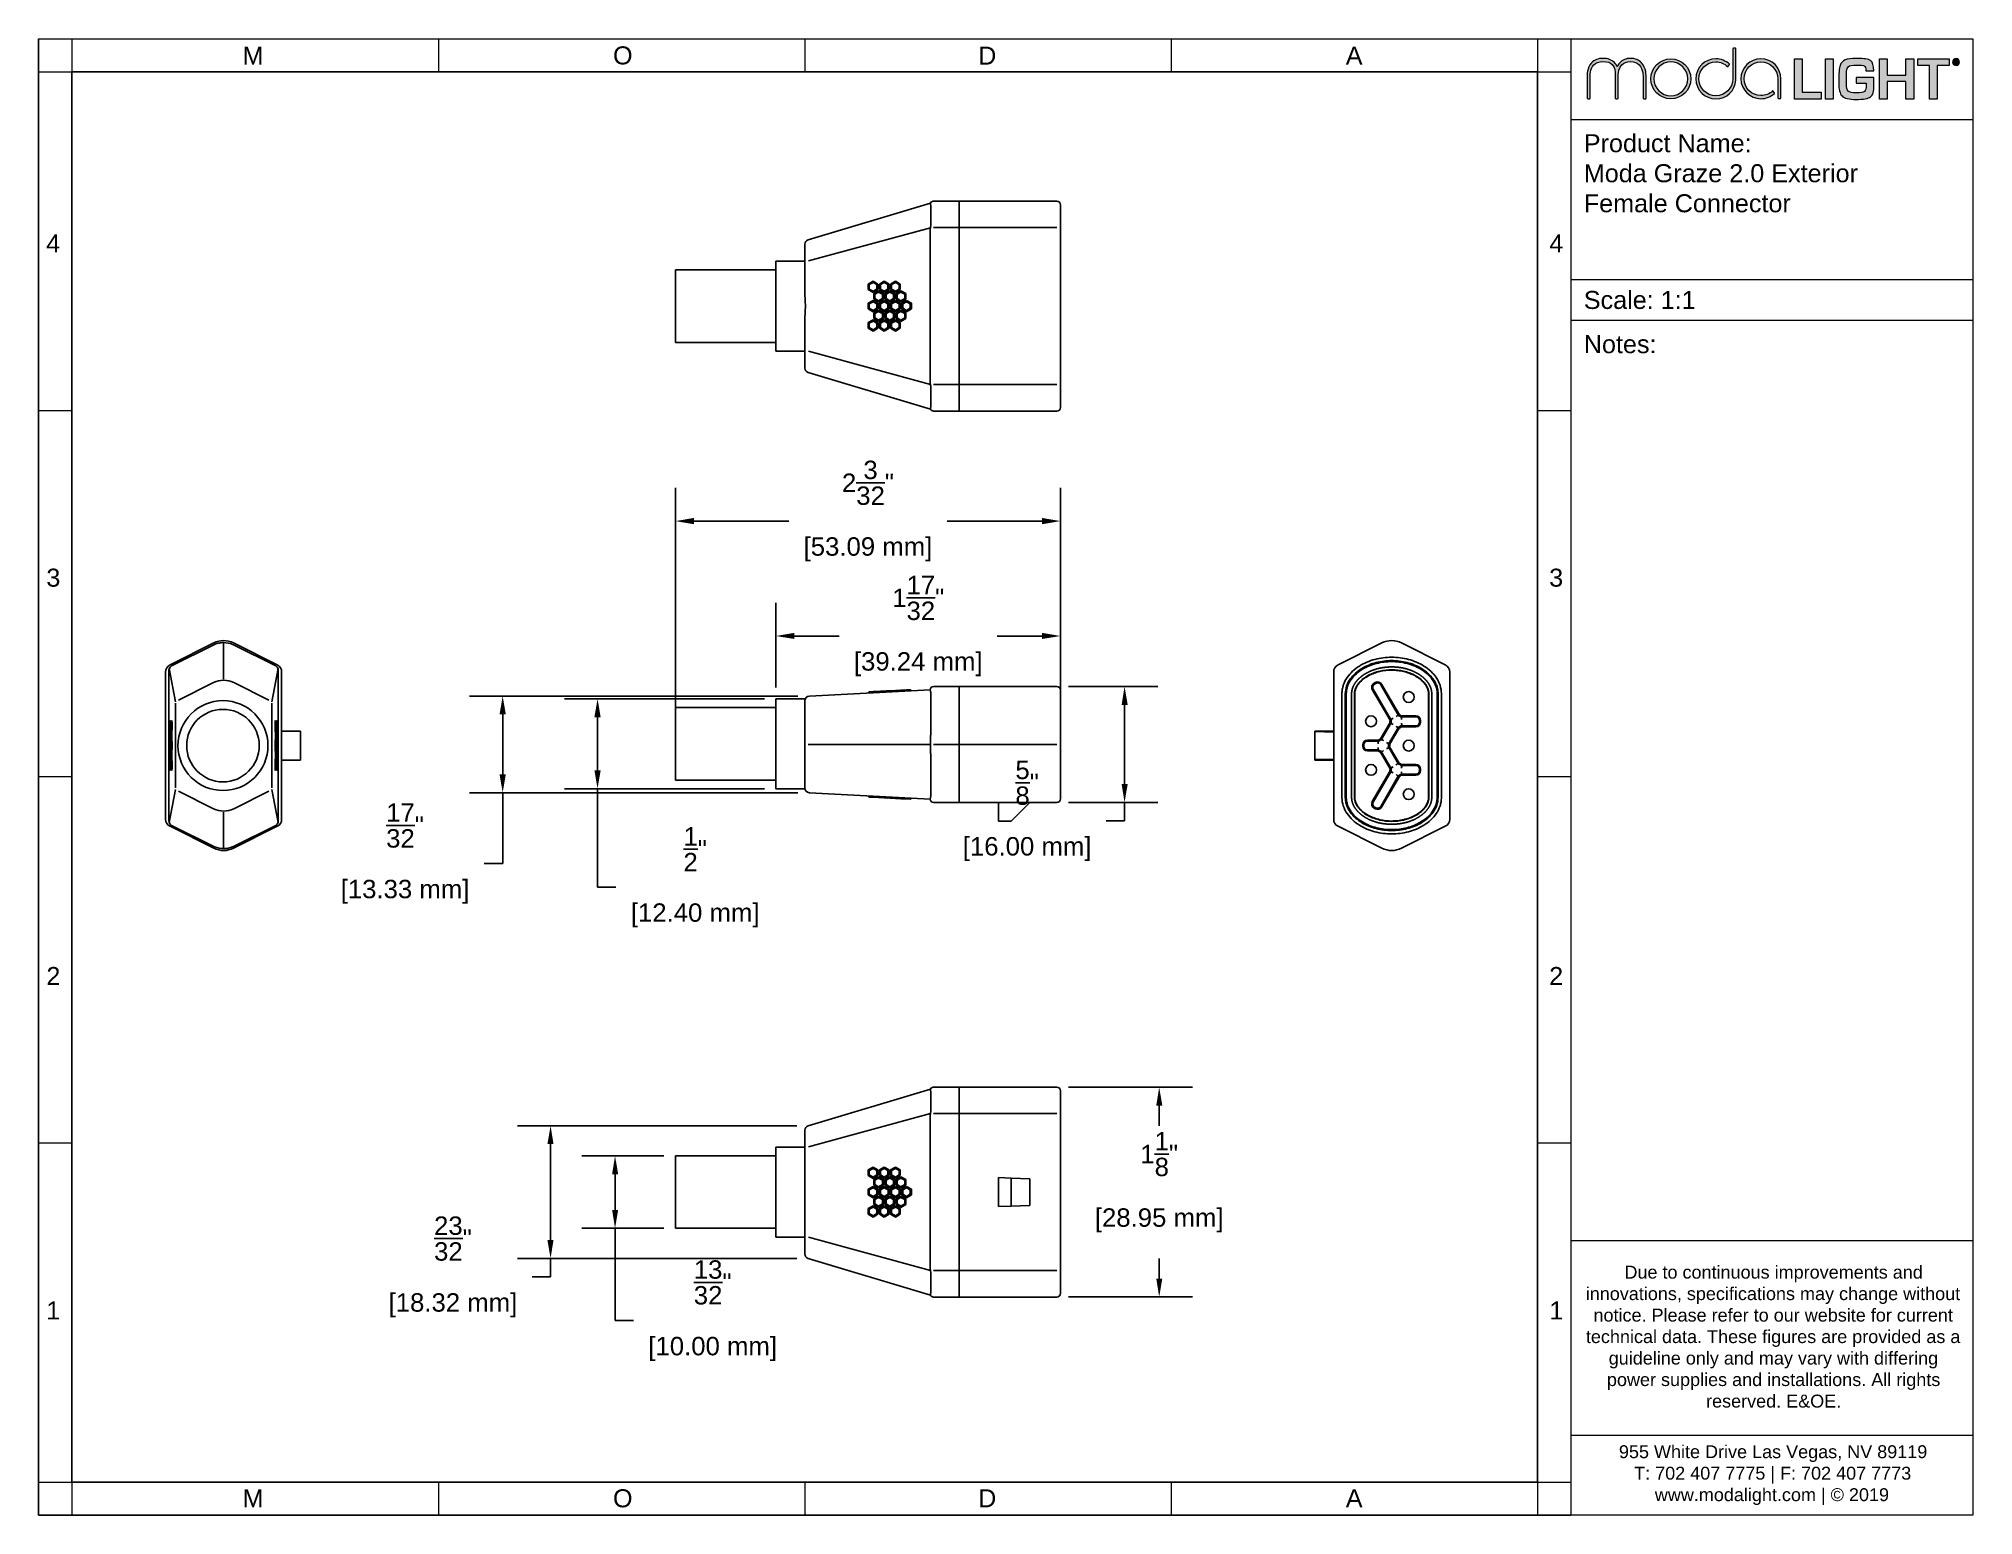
# Paper-space layout 'Layout1' of a CAD drawing. Header units: inches. Extents: x 0 to 10.5, y 0 to 8.
# The model-space entities are those that its viewports show. They can reach past a viewport. Long polylines and large blocks are cut down to what shows.
import ezdxf

# ---------------------------------------------------------------- set-up
doc = ezdxf.new("R2010")
doc.units = ezdxf.units.IN
doc.header["$MEASUREMENT"] = 0
doc.layers.get('Defpoints').update_dxf_attribs({"color": 1})
doc.layers.add('TITLE BLOCK', color=250, linetype='Continuous')
doc.styles.get("Standard").update_dxf_attribs({"font": 'Arial.ttf'})
doc.dimstyles.new('.1 DIM', dxfattribs={"dimscale": 0, "dimtxt": 0.1, "dimasz": 0.1, "dimexe": 0.18, "dimexo": 0.0625, "dimgap": 0.09, "dimtad": 0, "dimtih": 1, "dimtoh": 1, "dimdec": 5, "dimzin": 0, "dimdsep": 46, "dimlunit": 4, "dimtxsty": 'Standard', "dimcen": 0.09, "dimadec": 0, "dimazin": 0, "dimtfac": 1, "dimtdec": 5, "dimtofl": 0, "dimtmove": 0, "dimatfit": 3, "dimfxl": 1, "dimtolj": 1, "dimtzin": 0, "dimarcsym": 0})

psp = doc.layouts.get("Layout1")

# ---------------------------------------------------------------- texts
at = {"layer": 'TITLE BLOCK', "color": 250, "true_color": 0x231f20, "char_height": 0.0978}
for s, insert, attachment_point, rotation in [('M', (1.222, 7.875), 9, 0), ('O', (3.119, 7.875), 7, 0), ('D', (5.2, 7.875), 9, 0), ('A', (7.097, 7.875), 7, 0), ('4', (0.118, 6.953), 3, 360), ('4', (8.202, 6.953), 1, 0), ('3', (0.119, 5.039), 9, 360), ('3', (8.201, 5.039), 7, 0)]:
    psp.add_mtext(s, dxfattribs=dict(at, insert=insert, attachment_point=attachment_point, rotation=rotation))
at = {"layer": 'TITLE BLOCK', "color": 250, "true_color": 0x231f20}
for s, insert, char_height, attachment_point in [('Product Name:\\PModa Graze 2.0 Exterior\\PFemale Connector', (8.389, 7.072), 0.09782, 7), ('Scale: 1:1', (8.389, 6.547), 0.0978, 7), ('\\fArial|b0|i0|c0|p34;\\W1;Notes:', (8.389, 6.307), 0.09782, 7), ('2', (0.119, 2.975), 0.0978, 3), ('2', (8.201, 2.975), 0.0978, 1), ('\\fArial|b0|i0|c0|p34;\\W1;1', (0.118, 1.061), 0.09782, 9), ('\\fArial|b0|i0|c0|p34;\\W1;1', (8.202, 1.061), 0.09782, 7), ('M', (1.222, 0.139), 0.0978, 3), ('O', (3.119, 0.139), 0.0978, 1), ('D', (5.2, 0.139), 0.0978, 3), ('A', (7.097, 0.139), 0.0978, 1)]:
    psp.add_mtext(s, dxfattribs=dict(at, insert=insert, char_height=char_height, attachment_point=attachment_point))
at = {"layer": 'TITLE BLOCK', "char_height": 0.07, "attachment_point": 1}
for s, insert in [('\\pi0.21674;Due to continuous improvements and \\P\\pi0.00665;innovations, specifications may change without \\P\\pi0.04866;notice. Please refer to our website for current \\P\\pi0.0076;technical data. These figures are provided as a \\P\\pi0.13127;guideline only and may vary with differing \\P\\pi0.12172;power supplies and installations. All rights \\P\\pi0.65985;reserved. E&OE.', (8.393, 1.353)), ('\\pi0.19382;955 White Drive Las Vegas, NV 89119\\P\\pi0.27643;T: 702 407 7775 | F: 702 407 7773\\P\\pi0.38864;www.modalight.com | {\\C250;\\c2105123;© 2019}', (8.386, 0.378))]:
    psp.add_mtext_dynamic_manual_height_columns(s, width=2.03689, gutter_width=1, heights=[0], dxfattribs=dict(at, insert=insert))

msp = doc.modelspace()

# ---------------------------------------------------------------- blocks, each defined once
blk = doc.blocks.new('*D13')
at = {"layer": 'Defpoints', "color": 0, "lineweight": -2, "transparency": 16777216}
for p, q in [((2.54, 5.363), (2.54, 6.693)), ((4.63, 5.363), (4.63, 6.693)), ((2.64, 6.513), (3.155, 6.513)), ((4.53, 6.513), (4.015, 6.513))]:
    blk.add_line(p, q, dxfattribs=at)
at = {"layer": 'Defpoints', "color": 0, "transparency": 16777216}
for p in [(4.63, 6.513), (2.54, 5.3), (4.63, 5.3)]:
    blk.add_point(p, dxfattribs=at)
for points in [[(2.64, 6.53), (2.64, 6.496), (2.54, 6.513)], [(4.53, 6.53), (4.53, 6.496), (4.63, 6.513)]]:
    blk.add_solid(points, dxfattribs=at)
at = {"layer": 'Defpoints', "color": 0, "transparency": 16777216, "char_height": 0.1, "attachment_point": 5}
for s, insert in [('\\A1;2{\\H1x;\\S3/32;}"', (3.585, 6.721)), ('\\A1;[53.09 mm]', (3.585, 6.36))]:
    blk.add_mtext(s, dxfattribs=dict(at, insert=insert))
blk = doc.blocks.new('*D14')
at = {"layer": 'Defpoints', "color": 0, "lineweight": -2, "transparency": 16777216}
for p, q in [((3.085, 5.61), (3.085, 6.069)), ((4.63, 5.61), (4.63, 6.069)), ((3.185, 5.889), (3.428, 5.889)), ((4.53, 5.889), (4.287, 5.889))]:
    blk.add_line(p, q, dxfattribs=at)
at = {"layer": 'Defpoints', "color": 0, "transparency": 16777216}
for p in [(4.63, 5.889), (3.085, 5.548), (4.63, 5.548)]:
    blk.add_point(p, dxfattribs=at)
for points in [[(3.185, 5.906), (3.185, 5.873), (3.085, 5.889)], [(4.53, 5.906), (4.53, 5.873), (4.63, 5.889)]]:
    blk.add_solid(points, dxfattribs=at)
at = {"layer": 'Defpoints', "color": 0, "transparency": 16777216, "char_height": 0.1, "attachment_point": 5}
for s, insert in [('\\A1;1{\\H1x;\\S17/32;}"', (3.858, 6.096)), ('\\A1;[39.24 mm]', (3.858, 5.736))]:
    blk.add_mtext(s, dxfattribs=dict(at, insert=insert))
blk = doc.blocks.new('*D15')
at = {"layer": 'Defpoints', "color": 0, "lineweight": -2, "transparency": 16777216}
for p, q in [((3.023, 5.548), (1.937, 5.548)), ((2.117, 5.448), (2.117, 5.16)), ((3.023, 5.06), (1.937, 5.06)), ((2.117, 4.525), (2.117, 5.06)), ((2.217, 4.525), (2.117, 4.525))]:
    blk.add_line(p, q, dxfattribs=at)
at = {"layer": 'Defpoints', "color": 0, "transparency": 16777216}
for p in [(3.085, 5.548), (2.117, 5.06), (3.085, 5.06)]:
    blk.add_point(p, dxfattribs=at)
for points in [[(2.1, 5.448), (2.134, 5.448), (2.117, 5.548)], [(2.1, 5.16), (2.134, 5.16), (2.117, 5.06)]]:
    blk.add_solid(points, dxfattribs=at)
at = {"layer": 'Defpoints', "color": 0, "transparency": 16777216, "char_height": 0.1, "attachment_point": 5}
for s, insert in [('\\A1;{\\H1x;\\S1/2;}"', (2.647, 4.731)), ('\\A1;[12.40 mm]', (2.647, 4.372))]:
    blk.add_mtext(s, dxfattribs=dict(at, insert=insert))
blk = doc.blocks.new('*D16')
at = {"layer": 'Defpoints', "color": 0, "lineweight": -2, "transparency": 16777216}
for p, q in [((4.673, 5.615), (5.158, 5.615)), ((4.978, 5.515), (4.978, 5.085)), ((4.673, 4.985), (5.158, 4.985)), ((4.978, 4.985), (4.978, 4.885)), ((4.978, 4.885), (4.878, 4.885))]:
    blk.add_line(p, q, dxfattribs=at)
at = {"layer": 'Defpoints', "color": 0, "transparency": 16777216}
for p in [(4.61, 5.615), (4.61, 4.985), (4.978, 4.985)]:
    blk.add_point(p, dxfattribs=at)
for points in [[(4.962, 5.515), (4.995, 5.515), (4.978, 5.615)], [(4.962, 5.085), (4.995, 5.085), (4.978, 4.985)]]:
    blk.add_solid(points, dxfattribs=at)
at = {"layer": 'Defpoints', "color": 0, "transparency": 16777216, "char_height": 0.1, "attachment_point": 5}
for s, insert in [('\\A1;{\\H1x;\\S5/8;}"', (4.449, 5.092)), ('\\A1;[16.00 mm]', (4.449, 4.732))]:
    blk.add_mtext(s, dxfattribs=dict(at, insert=insert))
blk = doc.blocks.new('*D17')
at = {"layer": 'Defpoints', "color": 0, "lineweight": -2, "transparency": 16777216}
for p, q in [((2.477, 3.066), (2.032, 3.066)), ((2.212, 2.966), (2.212, 2.773)), ((2.477, 2.673), (2.032, 2.673)), ((2.212, 2.172), (2.212, 2.673)), ((2.312, 2.172), (2.212, 2.172))]:
    blk.add_line(p, q, dxfattribs=at)
at = {"layer": 'Defpoints', "color": 0, "transparency": 16777216}
for p in [(2.54, 3.066), (2.212, 2.673), (2.54, 2.673)]:
    blk.add_point(p, dxfattribs=at)
for points in [[(2.196, 2.966), (2.229, 2.966), (2.212, 3.066)], [(2.196, 2.773), (2.229, 2.773), (2.212, 2.673)]]:
    blk.add_solid(points, dxfattribs=at)
at = {"layer": 'Defpoints', "color": 0, "transparency": 16777216, "char_height": 0.1, "attachment_point": 5}
for s, insert in [('\\A1;{\\H1x;\\S13/32;}"', (2.742, 2.379)), ('\\A1;[10.00 mm]', (2.742, 2.018))]:
    blk.add_mtext(s, dxfattribs=dict(at, insert=insert))
blk = doc.blocks.new('*D18')
at = {"layer": 'Defpoints', "color": 0, "lineweight": -2, "transparency": 16777216}
for p, q in [((4.673, 3.439), (5.346, 3.439)), ((5.166, 3.339), (5.166, 3.23)), ((5.166, 2.4), (5.166, 2.509)), ((4.673, 2.3), (5.346, 2.3))]:
    blk.add_line(p, q, dxfattribs=at)
at = {"layer": 'Defpoints', "color": 0, "transparency": 16777216}
for p in [(4.61, 3.439), (4.61, 2.3), (5.166, 2.3)]:
    blk.add_point(p, dxfattribs=at)
for points in [[(5.15, 3.339), (5.183, 3.339), (5.166, 3.439)], [(5.15, 2.4), (5.183, 2.4), (5.166, 2.3)]]:
    blk.add_solid(points, dxfattribs=at)
at = {"layer": 'Defpoints', "color": 0, "transparency": 16777216, "char_height": 0.1, "attachment_point": 5}
for s, insert in [('\\A1;1{\\H1x;\\S1/8;}"', (5.166, 3.076)), ('\\A1;[28.95 mm]', (5.166, 2.716))]:
    blk.add_mtext(s, dxfattribs=dict(at, insert=insert))
blk = doc.blocks.new('*D19')
at = {"layer": 'Defpoints', "color": 0, "lineweight": -2, "transparency": 16777216}
for p, q in [((3.204, 5.563), (1.422, 5.563)), ((1.602, 5.463), (1.602, 5.138)), ((3.204, 5.038), (1.422, 5.038)), ((1.602, 4.653), (1.602, 5.038)), ((1.502, 4.653), (1.602, 4.653))]:
    blk.add_line(p, q, dxfattribs=at)
at = {"layer": 'Defpoints', "color": 0, "transparency": 16777216}
for p in [(3.267, 5.563), (1.602, 5.038), (3.267, 5.038)]:
    blk.add_point(p, dxfattribs=at)
for points in [[(1.585, 5.463), (1.619, 5.463), (1.602, 5.563)], [(1.585, 5.138), (1.619, 5.138), (1.602, 5.038)]]:
    blk.add_solid(points, dxfattribs=at)
at = {"layer": 'Defpoints', "color": 0, "transparency": 16777216, "char_height": 0.1, "attachment_point": 5}
for s, insert in [('\\A1;{\\H1x;\\S17/32;}"', (1.072, 4.86)), ('\\A1;[13.33 mm]', (1.072, 4.5))]:
    blk.add_mtext(s, dxfattribs=dict(at, insert=insert))
blk = doc.blocks.new('*D20')
at = {"layer": 'Defpoints', "color": 0, "lineweight": -2, "transparency": 16777216}
for p, q in [((3.198, 3.23), (1.682, 3.23)), ((1.862, 3.13), (1.862, 2.609)), ((3.198, 2.509), (1.682, 2.509)), ((1.862, 2.509), (1.862, 2.409)), ((1.862, 2.409), (1.762, 2.409))]:
    blk.add_line(p, q, dxfattribs=at)
at = {"layer": 'Defpoints', "color": 0, "transparency": 16777216}
for p in [(3.261, 3.23), (1.862, 2.509), (3.261, 2.509)]:
    blk.add_point(p, dxfattribs=at)
for points in [[(1.845, 3.13), (1.878, 3.13), (1.862, 3.23)], [(1.845, 2.609), (1.878, 2.609), (1.862, 2.509)]]:
    blk.add_solid(points, dxfattribs=at)
at = {"layer": 'Defpoints', "color": 0, "transparency": 16777216, "char_height": 0.1, "attachment_point": 5}
for s, insert in [('\\A1;{\\H1x;\\S23/32;}"', (1.332, 2.617)), ('\\A1;[18.32 mm]', (1.332, 2.255))]:
    blk.add_mtext(s, dxfattribs=dict(at, insert=insert))

# ---------------------------------------------------------------- dimensions: what is measured, and where the dimension line sits
at = {"layer": 'Defpoints'}
for base, p1, p2, angle, override, picture, middle in [((4.629871, 6.513155), (2.539882, 5.300157), (4.629871, 5.300157), 180, {"dimscale": 1, "dimpost": '\\X'}, '*D13', (3.584877, 6.513155)), ((1.602098, 5.037795), (3.26689, 5.562519), (3.26689, 5.037795), 90, {"dimscale": 1, "dimpost": '\\X', "dimtmove": 1}, '*D19', (1.417875, 4.653441)), ((2.117067, 5.059753), (3.085158, 5.547942), (3.085158, 5.059753), 90, {"dimscale": 1, "dimpost": '\\X', "dimtmove": 1}, '*D15', (2.646767, 4.525183)), ((2.212295, 2.672561), (2.539882, 3.066262), (2.539882, 2.672561), 90, {"dimscale": 1, "dimpost": '\\X', "dimtmove": 1}, '*D17', (2.741995, 2.171554))]:
    dim = msp.add_linear_dim(base=base, p1=p1, p2=p2, angle=angle, dimstyle='.1 DIM', override=override, dxfattribs=at)
    dim.commit()
    dim.dimension.update_dxf_attribs({"geometry": picture, "text_midpoint": middle, "dimtype": 160})
for base, p1, p2, angle, picture, middle in [((4.629871, 5.889191), (3.085158, 5.547942), (4.629871, 5.547942), 180, '*D14', (3.857515, 5.889191)), ((4.978386, 4.985196), (4.610186, 5.615118), (4.610186, 4.985196), 90, '*D16', (4.448686, 4.885196)), ((5.166207, 2.299556), (4.610186, 3.439267), (4.610186, 2.299556), 90, '*D18', (5.166207, 2.869412))]:
    dim = msp.add_linear_dim(base=base, p1=p1, p2=p2, angle=angle, dimstyle='.1 DIM', override={"dimscale": 1, "dimpost": '\\X'}, dxfattribs=at)
    dim.commit()
    dim.dimension.update_dxf_attribs({"geometry": picture, "text_midpoint": middle})
dim = msp.add_aligned_dim(p1=(3.260885, 3.230031), p2=(3.260828, 2.50881), distance=-1.399079, dimstyle='.1 DIM', override={"dimscale": 1, "dimpost": '\\X'}, dxfattribs=at)
dim.commit()
dim.dimension.update_dxf_attribs({"geometry": '*D20', "text_midpoint": (1.332041, 2.40892)})

# ---------------------------------------------------------------- linework, layer by layer
at = {"linetype": 'Continuous'}
for p, q in [((3.260885, 8.040949), (3.924001, 8.239603)), ((3.92552, 8.22655), (3.92552, 8.113709)), ((3.941457, 8.250185), (4.079252, 8.250185)), ((4.079252, 8.250185), (4.610186, 8.250185)), ((4.079252, 8.250185), (4.079252, 8.237716)), ((4.079252, 8.237716), (4.079252, 8.250185)), ((4.079252, 8.118616), (4.079252, 8.237716)), ((4.079252, 8.118616), (4.079252, 8.237716)), ((4.629871, 8.2305), (4.629871, 8.220109)), ((4.629871, 8.101009), (4.629871, 8.220109)), ((3.262989, 7.925479), (3.924041, 8.106192)), ((4.079252, 8.106646), (3.941457, 8.106646)), ((4.079252, 8.118616), (4.079252, 8.079881)), ((4.079252, 8.079881), (4.079252, 8.118616)), ((4.610186, 8.106646), (4.079252, 8.106646)), ((4.629871, 8.101009), (4.629871, 8.079881)), ((3.242638, 8.005548), (3.242638, 8.016435)), ((3.242638, 8.005548), (3.242638, 7.910104)), ((3.921823, 8.079881), (3.921823, 7.280779)), ((4.079252, 7.280779), (4.079252, 8.079881)), ((4.079252, 7.280779), (4.079252, 8.079881)), ((4.629871, 7.280779), (4.629871, 8.079881)), ((2.539882, 7.87718), (3.08515, 7.87718)), ((2.539882, 7.48348), (2.539882, 7.87718)), ((3.085158, 7.924425), (3.242638, 7.924425)), ((3.085158, 7.924425), (3.085158, 7.436236)), ((3.242638, 7.910104), (3.242638, 7.752713)), ((3.612913, 7.815762), (3.586356, 7.800408)), ((3.592149, 7.796874), (3.586356, 7.800408)), ((3.586356, 7.800408), (3.586356, 7.769701)), ((3.592149, 7.773235), (3.586356, 7.769701)), ((3.592149, 7.796874), (3.612593, 7.808693)), ((3.592149, 7.773235), (3.592149, 7.796874)), ((3.612593, 7.761416), (3.592149, 7.773235)), ((3.612593, 7.808693), (3.612913, 7.815762)), ((3.612593, 7.808693), (3.633036, 7.796874)), ((3.633036, 7.773235), (3.612593, 7.761416)), ((3.63947, 7.800408), (3.612913, 7.815762)), ((3.633036, 7.796874), (3.63947, 7.800408)), ((3.633036, 7.796874), (3.633036, 7.773235)), ((3.633036, 7.773235), (3.63947, 7.769701)), ((3.63947, 7.769701), (3.63947, 7.800408)), ((3.67346, 7.815762), (3.646902, 7.800408)), ((3.652696, 7.796874), (3.646902, 7.800408)), ((3.646902, 7.800408), (3.646902, 7.769701)), ((3.652696, 7.773235), (3.646902, 7.769701)), ((3.652696, 7.796874), (3.673139, 7.808693)), ((3.652696, 7.773235), (3.652696, 7.796874)), ((3.673139, 7.761416), (3.652696, 7.773235)), ((3.673139, 7.808693), (3.67346, 7.815762)), ((3.673139, 7.808693), (3.693583, 7.796874)), ((3.693583, 7.773235), (3.673139, 7.761416)), ((3.700017, 7.800408), (3.67346, 7.815762)), ((3.693583, 7.796874), (3.700017, 7.800408)), ((3.693583, 7.796874), (3.693583, 7.773235)), ((3.693583, 7.773235), (3.700017, 7.769701)), ((3.700017, 7.769701), (3.700017, 7.800408)), ((3.734007, 7.815762), (3.707449, 7.800408)), ((3.707449, 7.800408), (3.707449, 7.769701)), ((3.713243, 7.796874), (3.707449, 7.800408)), ((3.713243, 7.773235), (3.707449, 7.769701)), ((3.713243, 7.796874), (3.733686, 7.808693)), ((3.713243, 7.773235), (3.713243, 7.796874)), ((3.733686, 7.761416), (3.713243, 7.773235)), ((3.733686, 7.808693), (3.734007, 7.815762)), ((3.733686, 7.808693), (3.754129, 7.796874)), ((3.754129, 7.773235), (3.733686, 7.761416)), ((3.760564, 7.800408), (3.734007, 7.815762)), ((3.754129, 7.796874), (3.760564, 7.800408)), ((3.754129, 7.796874), (3.754129, 7.773235)), ((3.754129, 7.773235), (3.760564, 7.769701)), ((3.760564, 7.769701), (3.760564, 7.800408)), ((3.586356, 7.769701), (3.612913, 7.754347)), ((3.612988, 7.710959), (3.586499, 7.695645)), ((3.586499, 7.695645), (3.586499, 7.665015)), ((3.592155, 7.692194), (3.586499, 7.695645)), ((3.592155, 7.668466), (3.586499, 7.665015)), ((3.592155, 7.692194), (3.612676, 7.704058)), ((3.592155, 7.668466), (3.592155, 7.692194)), ((3.612676, 7.656602), (3.592155, 7.668466)), ((3.612593, 7.761416), (3.612913, 7.754347)), ((3.612676, 7.704058), (3.612988, 7.710959)), ((3.612676, 7.704058), (3.633197, 7.692194)), ((3.633197, 7.668466), (3.612676, 7.656602)), ((3.612913, 7.754347), (3.63947, 7.769701)), ((3.639478, 7.695645), (3.612988, 7.710959)), ((3.643231, 7.763435), (3.616644, 7.748064)), ((3.622499, 7.744491), (3.616644, 7.748064)), ((3.616644, 7.748064), (3.616644, 7.717321)), ((3.622499, 7.720893), (3.616644, 7.717321)), ((3.616644, 7.717321), (3.643231, 7.70195)), ((3.622499, 7.744491), (3.642907, 7.756291)), ((3.622499, 7.720893), (3.622499, 7.744491)), ((3.642907, 7.709094), (3.622499, 7.720893)), ((3.633197, 7.692194), (3.639478, 7.695645)), ((3.633197, 7.692194), (3.633197, 7.668466)), ((3.633197, 7.668466), (3.639478, 7.665015)), ((3.639478, 7.665015), (3.639478, 7.695645)), ((3.642907, 7.756291), (3.643231, 7.763435)), ((3.642907, 7.756291), (3.663316, 7.744491)), ((3.663316, 7.720893), (3.642907, 7.709094)), ((3.642907, 7.709094), (3.643231, 7.70195)), ((3.669819, 7.748064), (3.643231, 7.763435)), ((3.643231, 7.70195), (3.669819, 7.717321)), ((3.646902, 7.769701), (3.67346, 7.754347)), ((3.673535, 7.710959), (3.647046, 7.695645)), ((3.647046, 7.695645), (3.647046, 7.665015)), ((3.652701, 7.692194), (3.647046, 7.695645)), ((3.652701, 7.668466), (3.647046, 7.665015)), ((3.652701, 7.692194), (3.673222, 7.704058)), ((3.652701, 7.668466), (3.652701, 7.692194)), ((3.673222, 7.656602), (3.652701, 7.668466)), ((3.663316, 7.744491), (3.669819, 7.748064)), ((3.663316, 7.744491), (3.663316, 7.720893)), ((3.663316, 7.720893), (3.669819, 7.717321)), ((3.669819, 7.717321), (3.669819, 7.748064)), ((3.673139, 7.761416), (3.67346, 7.754347)), ((3.673222, 7.704058), (3.673535, 7.710959)), ((3.673222, 7.704058), (3.693743, 7.692194)), ((3.693743, 7.668466), (3.673222, 7.656602)), ((3.67346, 7.754347), (3.700017, 7.769701)), ((3.700025, 7.695645), (3.673535, 7.710959)), ((3.703778, 7.763435), (3.677191, 7.748064)), ((3.677191, 7.748064), (3.677191, 7.717321)), ((3.683046, 7.744491), (3.677191, 7.748064)), ((3.683046, 7.720893), (3.677191, 7.717321)), ((3.677191, 7.717321), (3.703778, 7.70195)), ((3.683046, 7.744491), (3.703454, 7.756291)), ((3.683046, 7.720893), (3.683046, 7.744491)), ((3.703454, 7.709094), (3.683046, 7.720893)), ((3.693743, 7.692194), (3.700025, 7.695645)), ((3.693743, 7.692194), (3.693743, 7.668466)), ((3.693743, 7.668466), (3.700025, 7.665015)), ((3.700025, 7.665015), (3.700025, 7.695645)), ((3.703454, 7.756291), (3.703778, 7.763435)), ((3.703454, 7.756291), (3.723863, 7.744491)), ((3.723863, 7.720893), (3.703454, 7.709094)), ((3.703454, 7.709094), (3.703778, 7.70195)), ((3.730366, 7.748064), (3.703778, 7.763435)), ((3.703778, 7.70195), (3.730366, 7.717321)), ((3.707449, 7.769701), (3.734007, 7.754347)), ((3.734082, 7.710959), (3.707593, 7.695645)), ((3.713248, 7.692194), (3.707593, 7.695645)), ((3.707593, 7.695645), (3.707593, 7.665015)), ((3.713248, 7.668466), (3.707593, 7.665015)), ((3.713248, 7.692194), (3.733769, 7.704058)), ((3.713248, 7.668466), (3.713248, 7.692194)), ((3.733769, 7.656602), (3.713248, 7.668466)), ((3.723863, 7.744491), (3.730366, 7.748064)), ((3.723863, 7.744491), (3.723863, 7.720893)), ((3.723863, 7.720893), (3.730366, 7.717321)), ((3.730366, 7.717321), (3.730366, 7.748064)), ((3.733686, 7.761416), (3.734007, 7.754347)), ((3.733769, 7.704058), (3.734082, 7.710959)), ((3.733769, 7.704058), (3.75429, 7.692194)), ((3.75429, 7.668466), (3.733769, 7.656602)), ((3.734007, 7.754347), (3.760564, 7.769701)), ((3.760571, 7.695645), (3.734082, 7.710959)), ((3.764325, 7.763435), (3.737738, 7.748064)), ((3.743592, 7.744491), (3.737738, 7.748064)), ((3.737738, 7.748064), (3.737738, 7.717321)), ((3.743592, 7.720893), (3.737738, 7.717321)), ((3.737738, 7.717321), (3.764325, 7.70195)), ((3.743592, 7.744491), (3.764001, 7.756291)), ((3.743592, 7.720893), (3.743592, 7.744491)), ((3.764001, 7.709094), (3.743592, 7.720893)), ((3.75429, 7.692194), (3.760571, 7.695645)), ((3.75429, 7.692194), (3.75429, 7.668466)), ((3.75429, 7.668466), (3.760571, 7.665015)), ((3.760571, 7.665015), (3.760571, 7.695645)), ((3.764001, 7.756291), (3.764325, 7.763435)), ((3.764001, 7.756291), (3.78441, 7.744491)), ((3.78441, 7.720893), (3.764001, 7.709094)), ((3.764001, 7.709094), (3.764325, 7.70195)), ((3.790912, 7.748064), (3.764325, 7.763435)), ((3.764325, 7.70195), (3.790912, 7.717321)), ((3.794629, 7.710959), (3.768139, 7.695645)), ((3.773795, 7.692194), (3.768139, 7.695645)), ((3.768139, 7.695645), (3.768139, 7.665015)), ((3.773795, 7.668466), (3.768139, 7.665015)), ((3.773795, 7.692194), (3.794316, 7.704058)), ((3.773795, 7.668466), (3.773795, 7.692194)), ((3.794316, 7.656602), (3.773795, 7.668466)), ((3.78441, 7.744491), (3.790912, 7.748064)), ((3.78441, 7.744491), (3.78441, 7.720893)), ((3.78441, 7.720893), (3.790912, 7.717321)), ((3.790912, 7.717321), (3.790912, 7.748064)), ((3.794316, 7.704058), (3.794629, 7.710959)), ((3.794316, 7.704058), (3.814837, 7.692194)), ((3.814837, 7.668466), (3.794316, 7.656602)), ((3.821118, 7.695645), (3.794629, 7.710959)), ((3.814837, 7.692194), (3.821118, 7.695645)), ((3.814837, 7.692194), (3.814837, 7.668466)), ((3.814837, 7.668466), (3.821118, 7.665015)), ((3.821118, 7.665015), (3.821118, 7.695645)), ((3.242638, 7.607947), (3.242638, 7.450556)), ((3.612913, 7.606313), (3.586356, 7.59096)), ((3.592149, 7.587425), (3.586356, 7.59096)), ((3.586356, 7.59096), (3.586356, 7.560252)), ((3.592149, 7.563787), (3.586356, 7.560252)), ((3.586499, 7.665015), (3.612988, 7.649701)), ((3.612593, 7.599244), (3.592149, 7.587425)), ((3.592149, 7.587425), (3.592149, 7.563787)), ((3.592149, 7.563787), (3.612593, 7.551967)), ((3.612593, 7.599244), (3.612913, 7.606313)), ((3.633036, 7.587425), (3.612593, 7.599244)), ((3.612593, 7.551967), (3.633036, 7.563787)), ((3.612676, 7.656602), (3.612988, 7.649701)), ((3.63947, 7.59096), (3.612913, 7.606313)), ((3.612988, 7.649701), (3.639478, 7.665015)), ((3.643231, 7.65871), (3.616644, 7.643339)), ((3.622499, 7.639767), (3.616644, 7.643339)), ((3.616644, 7.643339), (3.616644, 7.612597)), ((3.622499, 7.616169), (3.616644, 7.612597)), ((3.616644, 7.612597), (3.643231, 7.597225)), ((3.642907, 7.651566), (3.622499, 7.639767)), ((3.622499, 7.639767), (3.622499, 7.616169)), ((3.622499, 7.616169), (3.642907, 7.604369)), ((3.633036, 7.587425), (3.63947, 7.59096)), ((3.633036, 7.563787), (3.633036, 7.587425)), ((3.633036, 7.563787), (3.63947, 7.560252)), ((3.63947, 7.560252), (3.63947, 7.59096)), ((3.642907, 7.651566), (3.643231, 7.65871)), ((3.663316, 7.639767), (3.642907, 7.651566)), ((3.642907, 7.604369), (3.663316, 7.616169)), ((3.642907, 7.604369), (3.643231, 7.597225)), ((3.669819, 7.643339), (3.643231, 7.65871)), ((3.643231, 7.597225), (3.669819, 7.612597)), ((3.67346, 7.606313), (3.646902, 7.59096)), ((3.652696, 7.587425), (3.646902, 7.59096)), ((3.646902, 7.59096), (3.646902, 7.560252)), ((3.652696, 7.563787), (3.646902, 7.560252)), ((3.647046, 7.665015), (3.673535, 7.649701)), ((3.673139, 7.599244), (3.652696, 7.587425)), ((3.652696, 7.587425), (3.652696, 7.563787)), ((3.652696, 7.563787), (3.673139, 7.551967)), ((3.663316, 7.639767), (3.669819, 7.643339)), ((3.663316, 7.616169), (3.663316, 7.639767)), ((3.663316, 7.616169), (3.669819, 7.612597)), ((3.669819, 7.612597), (3.669819, 7.643339)), ((3.673139, 7.599244), (3.67346, 7.606313)), ((3.693583, 7.587425), (3.673139, 7.599244)), ((3.673139, 7.551967), (3.693583, 7.563787)), ((3.673222, 7.656602), (3.673535, 7.649701)), ((3.700017, 7.59096), (3.67346, 7.606313)), ((3.673535, 7.649701), (3.700025, 7.665015)), ((3.703778, 7.65871), (3.677191, 7.643339)), ((3.677191, 7.643339), (3.677191, 7.612597)), ((3.683046, 7.639767), (3.677191, 7.643339)), ((3.683046, 7.616169), (3.677191, 7.612597)), ((3.677191, 7.612597), (3.703778, 7.597225)), ((3.703454, 7.651566), (3.683046, 7.639767)), ((3.683046, 7.639767), (3.683046, 7.616169)), ((3.683046, 7.616169), (3.703454, 7.604369)), ((3.693583, 7.587425), (3.700017, 7.59096)), ((3.693583, 7.563787), (3.693583, 7.587425)), ((3.693583, 7.563787), (3.700017, 7.560252)), ((3.700017, 7.560252), (3.700017, 7.59096)), ((3.703454, 7.651566), (3.703778, 7.65871)), ((3.723863, 7.639767), (3.703454, 7.651566)), ((3.703454, 7.604369), (3.723863, 7.616169)), ((3.703454, 7.604369), (3.703778, 7.597225)), ((3.730366, 7.643339), (3.703778, 7.65871)), ((3.703778, 7.597225), (3.730366, 7.612597)), ((3.734007, 7.606313), (3.707449, 7.59096)), ((3.707449, 7.59096), (3.707449, 7.560252)), ((3.713243, 7.587425), (3.707449, 7.59096)), ((3.713243, 7.563787), (3.707449, 7.560252)), ((3.707593, 7.665015), (3.734082, 7.649701)), ((3.733686, 7.599244), (3.713243, 7.587425)), ((3.713243, 7.587425), (3.713243, 7.563787)), ((3.713243, 7.563787), (3.733686, 7.551967)), ((3.723863, 7.639767), (3.730366, 7.643339)), ((3.723863, 7.616169), (3.723863, 7.639767)), ((3.723863, 7.616169), (3.730366, 7.612597)), ((3.730366, 7.612597), (3.730366, 7.643339)), ((3.733686, 7.599244), (3.734007, 7.606313)), ((3.754129, 7.587425), (3.733686, 7.599244)), ((3.733686, 7.551967), (3.754129, 7.563787)), ((3.733769, 7.656602), (3.734082, 7.649701)), ((3.760564, 7.59096), (3.734007, 7.606313)), ((3.734082, 7.649701), (3.760571, 7.665015)), ((3.764325, 7.65871), (3.737738, 7.643339)), ((3.737738, 7.643339), (3.737738, 7.612597)), ((3.743592, 7.639767), (3.737738, 7.643339)), ((3.743592, 7.616169), (3.737738, 7.612597)), ((3.737738, 7.612597), (3.764325, 7.597225)), ((3.764001, 7.651566), (3.743592, 7.639767)), ((3.743592, 7.639767), (3.743592, 7.616169)), ((3.743592, 7.616169), (3.764001, 7.604369)), ((3.754129, 7.587425), (3.760564, 7.59096)), ((3.754129, 7.563787), (3.754129, 7.587425)), ((3.754129, 7.563787), (3.760564, 7.560252)), ((3.760564, 7.560252), (3.760564, 7.59096)), ((3.764001, 7.651566), (3.764325, 7.65871)), ((3.78441, 7.639767), (3.764001, 7.651566)), ((3.764001, 7.604369), (3.78441, 7.616169)), ((3.764001, 7.604369), (3.764325, 7.597225)), ((3.790912, 7.643339), (3.764325, 7.65871)), ((3.764325, 7.597225), (3.790912, 7.612597)), ((3.768139, 7.665015), (3.794629, 7.649701)), ((3.78441, 7.639767), (3.790912, 7.643339)), ((3.78441, 7.616169), (3.78441, 7.639767)), ((3.78441, 7.616169), (3.790912, 7.612597)), ((3.790912, 7.612597), (3.790912, 7.643339)), ((3.794316, 7.656602), (3.794629, 7.649701)), ((3.794629, 7.649701), (3.821118, 7.665015)), ((3.08515, 7.48348), (2.539882, 7.48348)), ((3.586356, 7.560252), (3.612913, 7.544898)), ((3.612593, 7.551967), (3.612913, 7.544898)), ((3.612913, 7.544898), (3.63947, 7.560252)), ((3.646902, 7.560252), (3.67346, 7.544898)), ((3.673139, 7.551967), (3.67346, 7.544898)), ((3.67346, 7.544898), (3.700017, 7.560252)), ((3.707449, 7.560252), (3.734007, 7.544898)), ((3.733686, 7.551967), (3.734007, 7.544898)), ((3.734007, 7.544898), (3.760564, 7.560252)), ((3.242638, 7.436236), (3.085158, 7.436236)), ((3.242638, 7.450556), (3.242638, 7.355113)), ((3.242638, 7.344225), (3.242638, 7.355113)), ((3.262989, 7.435181), (3.924041, 7.254468)), ((3.924001, 7.121057), (3.260885, 7.319711)), ((3.92552, 7.246952), (3.92552, 7.134111)), ((3.941457, 7.254014), (4.079252, 7.254014)), ((4.079252, 7.280779), (4.079252, 7.242044)), ((4.079252, 7.242044), (4.079252, 7.280779)), ((4.079252, 7.254014), (4.610186, 7.254014)), ((4.629871, 7.280779), (4.629871, 7.259651)), ((4.629871, 7.140551), (4.629871, 7.259651)), ((4.079252, 7.122944), (4.079252, 7.242044)), ((4.079252, 7.122944), (4.079252, 7.242044)), ((4.079252, 7.110475), (3.941457, 7.110475)), ((4.079252, 7.122944), (4.079252, 7.110475)), ((4.079252, 7.122944), (4.079252, 7.110475)), ((4.610186, 7.110475), (4.079252, 7.110475)), ((4.629871, 7.140551), (4.629871, 7.13016)), ((0.0344, 5.851242), (-0.203801, 5.732142)), ((-0.195435, 5.727234), (0.030247, 5.840075)), ((0.087221, 5.654475), (0.087221, 5.85313)), ((0.378242, 5.732142), (0.140041, 5.851242)), ((0.144194, 5.840075), (0.369876, 5.727234)), ((6.375266, 5.851242), (6.137065, 5.732142)), ((6.719107, 5.732142), (6.480907, 5.851242)), ((-0.22774, 5.693407), (-0.22774, 4.894305)), ((-0.209465, 5.309888), (-0.209465, 5.693407)), ((-0.173565, 5.531851), (-0.208054, 5.711752)), ((0.348007, 5.531851), (0.382495, 5.711753)), ((0.383906, 5.693407), (0.383906, 5.307004)), ((0.402181, 4.894305), (0.402181, 5.693407)), ((6.113126, 5.693407), (6.113126, 4.894305)), ((6.743047, 4.894305), (6.743047, 5.693407)), ((-0.158367, 5.541193), (0.03252, 5.636637)), ((0.141921, 5.636637), (0.332809, 5.541193)), ((3.922017, 5.596852), (3.26689, 5.562519)), ((3.592149, 5.585696), (3.586356, 5.579261)), ((3.592149, 5.585696), (3.612593, 5.586767)), ((3.612593, 5.586767), (3.633036, 5.587838)), ((3.612593, 5.586767), (3.612913, 5.580653)), ((3.622499, 5.587351), (3.622437, 5.587283)), ((3.622499, 5.587351), (3.642907, 5.588421)), ((3.633036, 5.587838), (3.63947, 5.582045)), ((3.642907, 5.588421), (3.663316, 5.58949)), ((3.642907, 5.588421), (3.643231, 5.582242)), ((3.652696, 5.588869), (3.646902, 5.582434)), ((3.652696, 5.588869), (3.673139, 5.58994)), ((3.663316, 5.58949), (3.663384, 5.589429)), ((3.673139, 5.58994), (3.693583, 5.591012)), ((3.673139, 5.58994), (3.67346, 5.583826)), ((3.683046, 5.590524), (3.682984, 5.590456)), ((3.683046, 5.590524), (3.703454, 5.591594)), ((3.693583, 5.591012), (3.700017, 5.585218)), ((3.703454, 5.591594), (3.723863, 5.592663)), ((3.703454, 5.591594), (3.703778, 5.585415)), ((3.713243, 5.592042), (3.707449, 5.585607)), ((3.713243, 5.592042), (3.733686, 5.593113)), ((3.723863, 5.592663), (3.723931, 5.592602)), ((3.733686, 5.593113), (3.754129, 5.594185)), ((3.733686, 5.593113), (3.734007, 5.586999)), ((3.743592, 5.593697), (3.743531, 5.593629)), ((3.743592, 5.593697), (3.764001, 5.594767)), ((3.754129, 5.594185), (3.760564, 5.588391)), ((3.764001, 5.594767), (3.78441, 5.595836)), ((3.764001, 5.594767), (3.764325, 5.588588)), ((3.78441, 5.595836), (3.790912, 5.589982)), ((3.794316, 5.596145), (3.784631, 5.595637)), ((3.814837, 5.59722), (3.794316, 5.596145)), ((3.794316, 5.596145), (3.794629, 5.590176)), ((3.814837, 5.59722), (3.821118, 5.591565)), ((3.92552, 5.582812), (3.92552, 5.35713)), ((4.079252, 5.615118), (3.941457, 5.615118)), ((4.610186, 5.615118), (4.079252, 5.615118)), ((4.079252, 5.615118), (4.079252, 5.591178)), ((4.079252, 5.615118), (4.079252, 5.591178)), ((4.079252, 5.352977), (4.079252, 5.591178)), ((4.079252, 5.352977), (4.079252, 5.591178)), ((4.629871, 5.595432), (4.629871, 5.582375)), ((4.629871, 5.344174), (4.629871, 5.582375)), ((6.158113, 5.575912), (6.158113, 5.0118)), ((6.176433, 5.575912), (6.176433, 5.011801)), ((6.176545, 5.0118), (6.176545, 5.575912)), ((6.181616, 5.575912), (6.181616, 5.0118)), ((6.210567, 5.575912), (6.210567, 5.0118)), ((6.226589, 5.0118), (6.226589, 5.575912)), ((6.228376, 5.0118), (6.228376, 5.575912)), ((6.320485, 5.617332), (6.3257, 5.615935)), ((6.419298, 5.431351), (6.323014, 5.598119)), ((6.327894, 5.600936), (6.425079, 5.432607)), ((6.332282, 5.632707), (6.339101, 5.636644)), ((6.341919, 5.631764), (6.3351, 5.627827)), ((6.356917, 5.633958), (6.358315, 5.639173)), ((6.368809, 5.624558), (6.465837, 5.4565)), ((6.373689, 5.627376), (6.469793, 5.460918)), ((6.627796, 5.575912), (6.627796, 5.0118)), ((6.629583, 5.575912), (6.629583, 5.0118)), ((6.645606, 5.0118), (6.645606, 5.575912)), ((6.674557, 5.0118), (6.674557, 5.575912)), ((6.679628, 5.575912), (6.679628, 5.0118)), ((6.67974, 5.0118), (6.67974, 5.575912)), ((6.69806, 5.0118), (6.69806, 5.575912)), ((-0.17387, 5.064082), (-0.17387, 5.52363)), ((0.348311, 5.52363), (0.348311, 5.064082)), ((2.539882, 5.500698), (3.08515, 5.500698)), ((2.539882, 5.500698), (2.539882, 5.106997)), ((3.085158, 5.547942), (3.245037, 5.547942)), ((3.085158, 5.059753), (3.085158, 5.547942)), ((3.242638, 5.536963), (3.242638, 5.346075)), ((-0.207389, 5.369817), (-0.208459, 5.358017)), ((-0.208459, 5.358017), (-0.208459, 5.334419)), ((-0.207389, 5.369817), (-0.204346, 5.373335)), ((-0.20632, 5.358017), (-0.207389, 5.369817)), ((-0.205736, 5.422219), (-0.206807, 5.4104)), ((-0.206807, 5.4104), (-0.206807, 5.386761)), ((-0.206807, 5.386761), (-0.205736, 5.374942)), ((-0.20632, 5.358017), (-0.205232, 5.358615)), ((-0.20632, 5.334419), (-0.20632, 5.358017)), ((-0.205736, 5.422219), (-0.199622, 5.429288)), ((-0.204665, 5.4104), (-0.205736, 5.422219)), ((-0.205736, 5.374942), (-0.204665, 5.386761)), ((-0.205736, 5.374942), (-0.20276, 5.371501)), ((-0.204216, 5.369817), (-0.205286, 5.358017)), ((-0.205286, 5.358017), (-0.205286, 5.334419)), ((-0.204665, 5.4104), (-0.20358, 5.410995)), ((-0.204665, 5.386761), (-0.204665, 5.4104)), ((-0.204665, 5.386761), (-0.20358, 5.386166)), ((-0.204216, 5.369817), (-0.201173, 5.373335)), ((-0.203147, 5.358017), (-0.204216, 5.369817)), ((-0.202563, 5.422219), (-0.203634, 5.4104)), ((-0.203634, 5.4104), (-0.203634, 5.386761)), ((-0.203634, 5.386761), (-0.202563, 5.374942)), ((-0.203147, 5.358017), (-0.202058, 5.358615)), ((-0.203147, 5.334419), (-0.203147, 5.358017)), ((-0.202563, 5.422219), (-0.196449, 5.429288)), ((-0.201491, 5.4104), (-0.202563, 5.422219)), ((-0.202563, 5.374942), (-0.201491, 5.386761)), ((-0.202563, 5.374942), (-0.199587, 5.371501)), ((-0.201043, 5.369817), (-0.202113, 5.358017)), ((-0.202113, 5.358017), (-0.202113, 5.334419)), ((-0.201491, 5.4104), (-0.200407, 5.410995)), ((-0.201491, 5.386761), (-0.201491, 5.4104)), ((-0.201491, 5.386761), (-0.200407, 5.386166)), ((-0.201043, 5.369817), (-0.198, 5.373335)), ((-0.199974, 5.358017), (-0.201043, 5.369817)), ((-0.19939, 5.422219), (-0.200461, 5.4104)), ((-0.200461, 5.4104), (-0.200461, 5.386761)), ((-0.200461, 5.386761), (-0.19939, 5.374942)), ((-0.199974, 5.358017), (-0.193471, 5.36159)), ((-0.199974, 5.334419), (-0.199974, 5.358017)), ((-0.199321, 5.425967), (-0.199622, 5.429288)), ((-0.19939, 5.422219), (-0.193276, 5.429288)), ((-0.198318, 5.4104), (-0.19939, 5.422219)), ((-0.19939, 5.374942), (-0.198318, 5.386761)), ((-0.19939, 5.374942), (-0.193276, 5.367873)), ((-0.198318, 5.4104), (-0.191884, 5.413934)), ((-0.198318, 5.386761), (-0.198318, 5.4104)), ((-0.198318, 5.386761), (-0.191884, 5.383226)), ((-0.196148, 5.425967), (-0.196449, 5.429288)), ((-0.193471, 5.36159), (-0.19413, 5.368861)), ((-0.193471, 5.330847), (-0.193471, 5.36159)), ((-0.191884, 5.413934), (-0.193276, 5.429288)), ((-0.193276, 5.367873), (-0.191884, 5.383226)), ((-0.191884, 5.383226), (-0.191884, 5.413934)), ((0.367716, 5.429288), (0.366325, 5.413934)), ((0.372759, 5.4104), (0.366325, 5.413934)), ((0.366325, 5.413934), (0.366325, 5.383226)), ((0.372759, 5.386761), (0.366325, 5.383226)), ((0.366325, 5.383226), (0.367716, 5.367873)), ((0.37383, 5.422219), (0.367716, 5.429288)), ((0.37383, 5.374942), (0.367716, 5.367873)), ((0.368571, 5.368861), (0.367912, 5.36159)), ((0.367912, 5.36159), (0.367912, 5.330847)), ((0.374414, 5.358017), (0.367912, 5.36159)), ((0.370889, 5.429288), (0.370588, 5.425967)), ((0.377004, 5.422219), (0.370889, 5.429288)), ((0.375484, 5.369817), (0.372441, 5.373335)), ((0.372759, 5.4104), (0.37383, 5.422219)), ((0.372759, 5.386761), (0.372759, 5.4104)), ((0.37383, 5.374942), (0.372759, 5.386761)), ((0.374063, 5.429288), (0.373762, 5.425967)), ((0.37383, 5.422219), (0.374902, 5.4104)), ((0.374902, 5.386761), (0.37383, 5.374942)), ((0.377004, 5.374942), (0.374027, 5.371501)), ((0.380177, 5.422219), (0.374063, 5.429288)), ((0.374414, 5.358017), (0.375484, 5.369817)), ((0.374414, 5.334419), (0.374414, 5.358017)), ((0.375932, 5.4104), (0.374848, 5.410995)), ((0.375932, 5.386761), (0.374848, 5.386166)), ((0.374902, 5.4104), (0.374902, 5.386761)), ((0.375484, 5.369817), (0.376554, 5.358017)), ((0.378657, 5.369817), (0.375614, 5.373335)), ((0.375932, 5.4104), (0.377004, 5.422219)), ((0.375932, 5.386761), (0.375932, 5.4104)), ((0.377004, 5.374942), (0.375932, 5.386761)), ((0.377587, 5.358017), (0.376499, 5.358615)), ((0.376554, 5.358017), (0.376554, 5.334419)), ((0.377004, 5.422219), (0.378075, 5.4104)), ((0.378075, 5.386761), (0.377004, 5.374942)), ((0.380177, 5.374942), (0.3772, 5.371501)), ((0.377587, 5.358017), (0.378657, 5.369817)), ((0.377587, 5.334419), (0.377587, 5.358017)), ((0.379105, 5.4104), (0.378021, 5.410995)), ((0.379105, 5.386761), (0.378021, 5.386166)), ((0.378075, 5.4104), (0.378075, 5.386761)), ((0.378657, 5.369817), (0.379727, 5.358017)), ((0.38183, 5.369817), (0.378787, 5.373335)), ((0.379105, 5.4104), (0.380177, 5.422219)), ((0.379105, 5.386761), (0.379105, 5.4104)), ((0.380177, 5.374942), (0.379105, 5.386761)), ((0.380761, 5.358017), (0.379672, 5.358615)), ((0.379727, 5.358017), (0.379727, 5.334419)), ((0.380177, 5.422219), (0.381248, 5.4104)), ((0.381248, 5.386761), (0.380177, 5.374942)), ((0.380761, 5.358017), (0.38183, 5.369817)), ((0.380761, 5.334419), (0.380761, 5.358017)), ((0.381248, 5.4104), (0.381248, 5.386761)), ((0.38183, 5.369817), (0.3829, 5.358017)), ((0.3829, 5.358017), (0.3829, 5.334419)), ((0.402181, 5.372596), (0.504543, 5.372596)), ((0.504543, 5.215116), (0.504543, 5.372596)), ((6.010763, 5.37019), (6.010763, 5.372596)), ((6.113126, 5.372596), (6.010763, 5.372596)), ((6.010763, 5.217522), (6.010763, 5.37019)), ((6.113126, 5.366616), (6.010763, 5.37019)), ((6.36768, 5.329883), (6.419298, 5.419288)), ((6.371572, 5.325355), (6.425079, 5.418031)), ((6.411162, 5.301144), (6.464669, 5.39382)), ((6.468561, 5.389292), (6.416944, 5.299888)), ((6.56002, 5.449368), (6.478569, 5.449368)), ((6.56002, 5.402124), (6.479474, 5.402124)), ((6.480329, 5.455003), (6.56002, 5.455003)), ((6.56002, 5.396489), (6.481364, 5.396489)), ((6.574106, 5.443769), (6.577924, 5.447587)), ((6.577924, 5.403905), (6.574106, 5.407722)), ((6.579705, 5.421809), (6.579705, 5.429683)), ((6.58534, 5.429683), (6.58534, 5.421809)), ((-0.209843, 5.30572), (-0.208767, 5.317584)), ((-0.209843, 5.281992), (-0.209843, 5.30572)), ((-0.208767, 5.270128), (-0.209843, 5.281992)), ((-0.209465, 4.894305), (-0.209465, 5.277824)), ((-0.208767, 5.317584), (-0.205901, 5.320899)), ((-0.208767, 5.317584), (-0.207692, 5.30572)), ((-0.207692, 5.281992), (-0.208767, 5.270128)), ((-0.208767, 5.270128), (-0.205901, 5.266813)), ((-0.208459, 5.334419), (-0.207389, 5.32262)), ((-0.208459, 5.253293), (-0.207389, 5.265092)), ((-0.208459, 5.229695), (-0.208459, 5.253293)), ((-0.207692, 5.30572), (-0.206616, 5.306311)), ((-0.207692, 5.30572), (-0.207692, 5.281992)), ((-0.207692, 5.281992), (-0.206616, 5.281401)), ((-0.207389, 5.32262), (-0.20632, 5.334419)), ((-0.207389, 5.32262), (-0.204314, 5.319064)), ((-0.207389, 5.265092), (-0.204314, 5.268648)), ((-0.207389, 5.265092), (-0.20632, 5.253293)), ((-0.20667, 5.30572), (-0.205594, 5.317584)), ((-0.20667, 5.281992), (-0.20667, 5.30572)), ((-0.205594, 5.270128), (-0.20667, 5.281992)), ((-0.20632, 5.334419), (-0.205232, 5.333821)), ((-0.20632, 5.253293), (-0.205232, 5.253891)), ((-0.20632, 5.253293), (-0.20632, 5.229695)), ((-0.205594, 5.317584), (-0.202728, 5.320899)), ((-0.205594, 5.317584), (-0.204519, 5.30572)), ((-0.204519, 5.281992), (-0.205594, 5.270128)), ((-0.205594, 5.270128), (-0.202728, 5.266813)), ((-0.205286, 5.334419), (-0.204216, 5.32262)), ((-0.205286, 5.253293), (-0.204216, 5.265092)), ((-0.205286, 5.229695), (-0.205286, 5.253293)), ((-0.204519, 5.30572), (-0.203443, 5.306311)), ((-0.204519, 5.30572), (-0.204519, 5.281992)), ((-0.204519, 5.281992), (-0.203443, 5.281401)), ((-0.204216, 5.32262), (-0.203147, 5.334419)), ((-0.204216, 5.32262), (-0.201141, 5.319064)), ((-0.204216, 5.265092), (-0.201141, 5.268648)), ((-0.204216, 5.265092), (-0.203147, 5.253293)), ((-0.203497, 5.30572), (-0.202421, 5.317584)), ((-0.203497, 5.281992), (-0.203497, 5.30572)), ((-0.202421, 5.270128), (-0.203497, 5.281992)), ((-0.203147, 5.334419), (-0.202058, 5.333821)), ((-0.203147, 5.253293), (-0.202058, 5.253891)), ((-0.203147, 5.253293), (-0.203147, 5.229695)), ((-0.202421, 5.317584), (-0.199555, 5.320899)), ((-0.202421, 5.317584), (-0.201346, 5.30572)), ((-0.201346, 5.281992), (-0.202421, 5.270128)), ((-0.202421, 5.270128), (-0.199555, 5.266813)), ((-0.202113, 5.334419), (-0.201043, 5.32262)), ((-0.202113, 5.253293), (-0.201043, 5.265092)), ((-0.202113, 5.229695), (-0.202113, 5.253293)), ((-0.201346, 5.30572), (-0.20027, 5.306311)), ((-0.201346, 5.30572), (-0.201346, 5.281992)), ((-0.201346, 5.281992), (-0.20027, 5.281401)), ((-0.201043, 5.32262), (-0.199974, 5.334419)), ((-0.201043, 5.32262), (-0.197968, 5.319064)), ((-0.201043, 5.265092), (-0.197968, 5.268648)), ((-0.201043, 5.265092), (-0.199974, 5.253293)), ((-0.200323, 5.30572), (-0.199248, 5.317584)), ((-0.200323, 5.281992), (-0.200323, 5.30572)), ((-0.199248, 5.270128), (-0.200323, 5.281992)), ((-0.199974, 5.334419), (-0.193471, 5.330847)), ((-0.199974, 5.253293), (-0.193471, 5.256865)), ((-0.199974, 5.253293), (-0.199974, 5.229695)), ((-0.199248, 5.317584), (-0.19328, 5.324485)), ((-0.199248, 5.317584), (-0.198173, 5.30572)), ((-0.198173, 5.281992), (-0.199248, 5.270128)), ((-0.199248, 5.270128), (-0.19328, 5.263227)), ((-0.198173, 5.30572), (-0.191891, 5.309171)), ((-0.198173, 5.30572), (-0.198173, 5.281992)), ((-0.198173, 5.281992), (-0.191891, 5.278541)), ((-0.194138, 5.323493), (-0.193471, 5.330847)), ((-0.193471, 5.256865), (-0.194138, 5.264219)), ((-0.193471, 5.226122), (-0.193471, 5.256865)), ((-0.191891, 5.309171), (-0.19328, 5.324485)), ((-0.19328, 5.263227), (-0.191891, 5.278541)), ((-0.191891, 5.278541), (-0.191891, 5.309171)), ((0.36772, 5.324337), (0.366338, 5.309097)), ((0.37233, 5.305805), (0.366338, 5.309097)), ((0.366338, 5.309097), (0.366338, 5.278615)), ((0.37233, 5.281907), (0.366338, 5.278615)), ((0.366338, 5.278615), (0.36772, 5.263375)), ((0.373413, 5.317754), (0.36772, 5.324337)), ((0.373413, 5.269958), (0.36772, 5.263375)), ((0.374414, 5.334419), (0.367912, 5.330847)), ((0.367912, 5.330847), (0.368594, 5.323326)), ((0.368594, 5.264386), (0.367912, 5.256865)), ((0.367912, 5.256865), (0.367912, 5.226122)), ((0.374414, 5.253293), (0.367912, 5.256865)), ((0.373413, 5.317754), (0.37233, 5.305805)), ((0.37233, 5.305805), (0.37233, 5.281907)), ((0.37233, 5.281907), (0.373413, 5.269958)), ((0.375484, 5.32262), (0.372344, 5.31899)), ((0.375484, 5.265092), (0.372344, 5.268722)), ((0.374496, 5.305805), (0.373413, 5.317754)), ((0.373413, 5.269958), (0.374496, 5.281907)), ((0.376586, 5.317754), (0.373931, 5.320824)), ((0.376586, 5.269958), (0.373931, 5.266888)), ((0.375484, 5.32262), (0.374414, 5.334419)), ((0.375484, 5.265092), (0.374414, 5.253293)), ((0.374414, 5.253293), (0.374414, 5.229695)), ((0.375503, 5.305805), (0.374444, 5.306387)), ((0.375503, 5.281907), (0.374444, 5.281325)), ((0.374496, 5.281907), (0.374496, 5.305805)), ((0.376554, 5.334419), (0.375484, 5.32262)), ((0.376554, 5.253293), (0.375484, 5.265092)), ((0.376586, 5.317754), (0.375503, 5.305805)), ((0.375503, 5.305805), (0.375503, 5.281907)), ((0.375503, 5.281907), (0.376586, 5.269958)), ((0.378657, 5.32262), (0.375518, 5.31899)), ((0.378657, 5.265092), (0.375518, 5.268722)), ((0.377587, 5.334419), (0.376499, 5.333821)), ((0.377587, 5.253293), (0.376499, 5.253891)), ((0.376554, 5.229695), (0.376554, 5.253293)), ((0.377669, 5.305805), (0.376586, 5.317754)), ((0.376586, 5.269958), (0.377669, 5.281907)), ((0.379759, 5.317754), (0.377104, 5.320824)), ((0.379759, 5.269958), (0.377104, 5.266888)), ((0.378657, 5.32262), (0.377587, 5.334419)), ((0.378657, 5.265092), (0.377587, 5.253293)), ((0.377587, 5.253293), (0.377587, 5.229695)), ((0.378676, 5.305805), (0.377617, 5.306387)), ((0.378676, 5.281907), (0.377617, 5.281325)), ((0.377669, 5.281907), (0.377669, 5.305805)), ((0.379727, 5.334419), (0.378657, 5.32262)), ((0.379727, 5.253293), (0.378657, 5.265092)), ((0.379759, 5.317754), (0.378676, 5.305805)), ((0.378676, 5.305805), (0.378676, 5.281907)), ((0.378676, 5.281907), (0.379759, 5.269958)), ((0.38183, 5.32262), (0.378691, 5.31899)), ((0.38183, 5.265092), (0.378691, 5.268722)), ((0.380761, 5.334419), (0.379672, 5.333821)), ((0.380761, 5.253293), (0.379672, 5.253891)), ((0.379727, 5.229695), (0.379727, 5.253293)), ((0.380843, 5.305805), (0.379759, 5.317754)), ((0.379759, 5.269958), (0.380843, 5.281907)), ((0.382933, 5.317754), (0.380277, 5.320824)), ((0.382933, 5.269958), (0.380277, 5.266888)), ((0.38183, 5.32262), (0.380761, 5.334419)), ((0.38183, 5.265092), (0.380761, 5.253293)), ((0.380761, 5.253293), (0.380761, 5.229695)), ((0.381849, 5.305805), (0.38079, 5.306387)), ((0.381849, 5.281907), (0.38079, 5.281325)), ((0.380843, 5.281907), (0.380843, 5.305805)), ((0.3829, 5.334419), (0.38183, 5.32262)), ((0.3829, 5.253293), (0.38183, 5.265092)), ((0.382933, 5.317754), (0.381849, 5.305805)), ((0.381849, 5.305805), (0.381849, 5.281907)), ((0.381849, 5.281907), (0.382933, 5.269958)), ((0.3829, 5.229695), (0.3829, 5.253293)), ((0.384016, 5.305805), (0.382933, 5.317754)), ((0.382933, 5.269958), (0.384016, 5.281907)), ((0.383906, 5.280708), (0.383906, 4.894305)), ((0.384016, 5.281907), (0.384016, 5.305805)), ((3.242638, 5.346075), (3.242638, 5.254238)), ((3.242638, 5.254238), (3.242638, 5.063351)), ((3.260885, 5.300157), (3.924004, 5.300157)), ((3.941457, 5.300157), (4.079252, 5.300157)), ((4.079252, 5.247336), (4.079252, 5.352977)), ((4.079252, 5.247336), (4.079252, 5.352977)), ((4.610186, 5.300157), (4.079252, 5.300157)), ((4.629871, 5.25614), (4.629871, 5.344174)), ((4.629871, 5.017939), (4.629871, 5.25614)), ((6.270833, 5.289919), (6.270833, 5.297793)), ((6.276468, 5.297793), (6.276468, 5.289919)), ((6.278249, 5.315697), (6.282066, 5.31188)), ((6.282066, 5.275832), (6.278249, 5.272015)), ((6.296153, 5.323113), (6.355385, 5.323113)), ((6.296153, 5.317478), (6.357211, 5.317478)), ((6.296153, 5.270234), (6.357211, 5.270234)), ((6.355385, 5.264599), (6.296153, 5.264599)), ((6.419298, 5.168424), (6.36768, 5.257829)), ((6.371572, 5.262357), (6.425079, 5.169681)), ((6.411162, 5.286568), (6.464669, 5.193892)), ((6.416944, 5.287824), (6.468561, 5.19842)), ((-0.207389, 5.217895), (-0.208459, 5.229695)), ((-0.20632, 5.229695), (-0.207389, 5.217895)), ((-0.207389, 5.217895), (-0.204346, 5.214377)), ((-0.206807, 5.200951), (-0.205736, 5.21277)), ((-0.206807, 5.177312), (-0.206807, 5.200951)), ((-0.205736, 5.165493), (-0.206807, 5.177312)), ((-0.20632, 5.229695), (-0.205232, 5.229097)), ((-0.205736, 5.21277), (-0.20276, 5.216211)), ((-0.205736, 5.21277), (-0.204665, 5.200951)), ((-0.204665, 5.177312), (-0.205736, 5.165493)), ((-0.205736, 5.165493), (-0.199622, 5.158424)), ((-0.204216, 5.217895), (-0.205286, 5.229695)), ((-0.204665, 5.200951), (-0.20358, 5.201546)), ((-0.204665, 5.200951), (-0.204665, 5.177312)), ((-0.204665, 5.177312), (-0.20358, 5.176717)), ((-0.203147, 5.229695), (-0.204216, 5.217895)), ((-0.204216, 5.217895), (-0.201173, 5.214377)), ((-0.203634, 5.200951), (-0.202563, 5.21277)), ((-0.203634, 5.177312), (-0.203634, 5.200951)), ((-0.202563, 5.165493), (-0.203634, 5.177312)), ((-0.203147, 5.229695), (-0.202058, 5.229097)), ((-0.202563, 5.21277), (-0.199587, 5.216211)), ((-0.202563, 5.21277), (-0.201491, 5.200951)), ((-0.201491, 5.177312), (-0.202563, 5.165493)), ((-0.202563, 5.165493), (-0.196449, 5.158424)), ((-0.201043, 5.217895), (-0.202113, 5.229695)), ((-0.201491, 5.200951), (-0.200407, 5.201546)), ((-0.201491, 5.200951), (-0.201491, 5.177312)), ((-0.201491, 5.177312), (-0.200407, 5.176717)), ((-0.199974, 5.229695), (-0.201043, 5.217895)), ((-0.201043, 5.217895), (-0.198, 5.214377)), ((-0.200461, 5.200951), (-0.19939, 5.21277)), ((-0.200461, 5.177312), (-0.200461, 5.200951)), ((-0.19939, 5.165493), (-0.200461, 5.177312)), ((-0.199974, 5.229695), (-0.193471, 5.226122)), ((-0.199622, 5.158424), (-0.199321, 5.161745)), ((-0.19939, 5.21277), (-0.193276, 5.219839)), ((-0.19939, 5.21277), (-0.198318, 5.200951)), ((-0.198318, 5.177312), (-0.19939, 5.165493)), ((-0.19939, 5.165493), (-0.193276, 5.158424)), ((-0.198318, 5.200951), (-0.191884, 5.204485)), ((-0.198318, 5.200951), (-0.198318, 5.177312)), ((-0.198318, 5.177312), (-0.191884, 5.173778)), ((-0.196449, 5.158424), (-0.196148, 5.161745)), ((-0.19413, 5.218851), (-0.193471, 5.226122)), ((-0.191884, 5.204485), (-0.193276, 5.219839)), ((-0.193276, 5.158424), (-0.191884, 5.173778)), ((-0.191884, 5.173778), (-0.191884, 5.204485)), ((0.367716, 5.219839), (0.366325, 5.204485)), ((0.372759, 5.200951), (0.366325, 5.204485)), ((0.366325, 5.204485), (0.366325, 5.173778)), ((0.372759, 5.177312), (0.366325, 5.173778)), ((0.366325, 5.173778), (0.367716, 5.158424)), ((0.37383, 5.21277), (0.367716, 5.219839)), ((0.37383, 5.165493), (0.367716, 5.158424)), ((0.374414, 5.229695), (0.367912, 5.226122)), ((0.367912, 5.226122), (0.368571, 5.218851)), ((0.370588, 5.161745), (0.370889, 5.158424)), ((0.377004, 5.165493), (0.370889, 5.158424)), ((0.375484, 5.217895), (0.372441, 5.214377)), ((0.37383, 5.21277), (0.372759, 5.200951)), ((0.372759, 5.200951), (0.372759, 5.177312)), ((0.372759, 5.177312), (0.37383, 5.165493)), ((0.373762, 5.161745), (0.374063, 5.158424)), ((0.374902, 5.200951), (0.37383, 5.21277)), ((0.37383, 5.165493), (0.374902, 5.177312)), ((0.377004, 5.21277), (0.374027, 5.216211)), ((0.380177, 5.165493), (0.374063, 5.158424)), ((0.374414, 5.229695), (0.375484, 5.217895)), ((0.375932, 5.200951), (0.374848, 5.201546)), ((0.375932, 5.177312), (0.374848, 5.176717)), ((0.374902, 5.177312), (0.374902, 5.200951)), ((0.375484, 5.217895), (0.376554, 5.229695)), ((0.378657, 5.217895), (0.375614, 5.214377)), ((0.377004, 5.21277), (0.375932, 5.200951)), ((0.375932, 5.200951), (0.375932, 5.177312)), ((0.375932, 5.177312), (0.377004, 5.165493)), ((0.377587, 5.229695), (0.376499, 5.229097)), ((0.378075, 5.200951), (0.377004, 5.21277)), ((0.377004, 5.165493), (0.378075, 5.177312)), ((0.380177, 5.21277), (0.3772, 5.216211)), ((0.377587, 5.229695), (0.378657, 5.217895)), ((0.379105, 5.200951), (0.378021, 5.201546)), ((0.379105, 5.177312), (0.378021, 5.176717)), ((0.378075, 5.177312), (0.378075, 5.200951)), ((0.378657, 5.217895), (0.379727, 5.229695)), ((0.38183, 5.217895), (0.378787, 5.214377)), ((0.380177, 5.21277), (0.379105, 5.200951)), ((0.379105, 5.200951), (0.379105, 5.177312)), ((0.379105, 5.177312), (0.380177, 5.165493)), ((0.380761, 5.229695), (0.379672, 5.229097)), ((0.381248, 5.200951), (0.380177, 5.21277)), ((0.380177, 5.165493), (0.381248, 5.177312)), ((0.380761, 5.229695), (0.38183, 5.217895)), ((0.381248, 5.177312), (0.381248, 5.200951)), ((0.38183, 5.217895), (0.3829, 5.229695)), ((0.402181, 5.215116), (0.504543, 5.215116)), ((3.92552, 5.243184), (3.92552, 5.017502)), ((4.079252, 5.009136), (4.079252, 5.247336)), ((4.079252, 5.009136), (4.079252, 5.247336)), ((6.113126, 5.221096), (6.010763, 5.217522)), ((6.010763, 5.217522), (6.010763, 5.215116)), ((6.113126, 5.215116), (6.010763, 5.215116)), ((6.323014, 4.989593), (6.419298, 5.156361)), ((6.327894, 4.986776), (6.425079, 5.155105)), ((6.56002, 5.185588), (6.479474, 5.185588)), ((6.481364, 5.191223), (6.56002, 5.191223)), ((6.574106, 5.17999), (6.577924, 5.183807)), ((6.579705, 5.158029), (6.579705, 5.165903)), ((6.58534, 5.165903), (6.58534, 5.158029)), ((-0.173565, 5.055861), (-0.208054, 4.875959)), ((0.03252, 4.951075), (-0.158367, 5.046519)), ((0.332809, 5.046519), (0.141921, 4.951075)), ((0.348007, 5.055861), (0.382495, 4.87596)), ((3.08515, 5.106997), (2.539882, 5.106997)), ((3.242883, 5.059753), (3.085158, 5.059753)), ((6.368809, 4.963154), (6.465837, 5.131212)), ((6.469793, 5.126794), (6.373689, 4.960336)), ((6.56002, 5.138344), (6.478569, 5.138344)), ((6.56002, 5.132709), (6.480329, 5.132709)), ((6.577924, 5.140125), (6.574106, 5.143943)), ((3.26689, 5.037795), (3.922017, 5.003461)), ((3.592143, 5.014618), (3.586349, 5.021053)), ((3.592143, 5.014618), (3.612586, 5.013547)), ((3.612586, 5.013547), (3.612907, 5.019661)), ((3.612586, 5.013547), (3.63303, 5.012476)), ((3.622493, 5.012963), (3.622431, 5.013031)), ((3.622493, 5.012963), (3.642901, 5.011893)), ((3.63303, 5.012476), (3.639464, 5.018269)), ((3.642901, 5.011893), (3.643225, 5.018072)), ((3.642901, 5.011893), (3.66331, 5.010824)), ((3.65269, 5.011445), (3.646896, 5.01788)), ((3.65269, 5.011445), (3.673133, 5.010374)), ((3.66331, 5.010824), (3.663378, 5.010885)), ((3.673133, 5.010374), (3.673454, 5.016488)), ((3.673133, 5.010374), (3.693576, 5.009302)), ((3.683039, 5.00979), (3.682978, 5.009858)), ((3.683039, 5.00979), (3.703448, 5.00872)), ((3.693576, 5.009302), (3.700011, 5.015096)), ((3.703448, 5.00872), (3.703772, 5.014899)), ((3.703448, 5.00872), (3.723857, 5.007651)), ((3.713237, 5.008272), (3.707443, 5.014707)), ((3.713237, 5.008272), (3.73368, 5.007201)), ((3.723857, 5.007651), (3.723925, 5.007712)), ((3.73368, 5.007201), (3.734, 5.013315)), ((3.73368, 5.007201), (3.754123, 5.006129)), ((3.743586, 5.006617), (3.743525, 5.006685)), ((3.743586, 5.006617), (3.763995, 5.005547)), ((3.754123, 5.006129), (3.760558, 5.011923)), ((3.763995, 5.005547), (3.764319, 5.011726)), ((3.763995, 5.005547), (3.784404, 5.004478)), ((3.784404, 5.004478), (3.790906, 5.010332)), ((3.79431, 5.004445), (3.784914, 5.004937)), ((3.79431, 5.004445), (3.794608, 5.010138)), ((3.814978, 5.003362), (3.79431, 5.004445)), ((3.814978, 5.003362), (3.82097, 5.008757)), ((3.941457, 4.985196), (4.079252, 4.985196)), ((4.079252, 4.985196), (4.079252, 5.009136)), ((4.079252, 4.985196), (4.079252, 5.009136)), ((4.079252, 4.985196), (4.610186, 4.985196)), ((4.293257, 4.985196), (4.293257, 4.882834)), ((4.464517, 4.985196), (4.362155, 4.882834)), ((4.629871, 5.004881), (4.629871, 5.017939)), ((6.320485, 4.97038), (6.3257, 4.971777)), ((6.339101, 4.951068), (6.332282, 4.955005)), ((6.3351, 4.959885), (6.341919, 4.955948)), ((6.356917, 4.953754), (6.358315, 4.948539)), ((-0.203801, 4.85557), (0.0344, 4.73647)), ((0.030247, 4.747637), (-0.195435, 4.860478)), ((0.087221, 4.933237), (0.087221, 4.734582)), ((0.140041, 4.73647), (0.378242, 4.85557)), ((0.369876, 4.860478), (0.144194, 4.747637)), ((4.362155, 4.882834), (4.293257, 4.882834)), ((6.137065, 4.85557), (6.375266, 4.73647)), ((6.480907, 4.73647), (6.719107, 4.85557)), ((3.260885, 3.230031), (3.923988, 3.428681)), ((3.92552, 3.415631), (3.92552, 3.30279)), ((3.941457, 3.439267), (4.079252, 3.439267)), ((4.079252, 3.426798), (4.079252, 3.439267)), ((4.079252, 3.426798), (4.079252, 3.439267)), ((4.079252, 3.439267), (4.610186, 3.439267)), ((4.079252, 3.307698), (4.079252, 3.426798)), ((4.079252, 3.307698), (4.079252, 3.426798)), ((4.629871, 3.409191), (4.629871, 3.419582)), ((4.629871, 3.290091), (4.629871, 3.409191)), ((3.262989, 3.114561), (3.924041, 3.295274)), ((3.921823, 3.268963), (3.921823, 2.469861)), ((4.079252, 3.295728), (3.941457, 3.295728)), ((4.079252, 3.307698), (4.079252, 3.268963)), ((4.079252, 3.268963), (4.079252, 3.307698)), ((4.610186, 3.295728), (4.079252, 3.295728)), ((4.079252, 2.469861), (4.079252, 3.268963)), ((4.079252, 2.469861), (4.079252, 3.268963)), ((4.629871, 3.290091), (4.629871, 3.268963)), ((4.629871, 2.469861), (4.629871, 3.268963)), ((3.242638, 3.205517), (3.242638, 3.194629)), ((3.242638, 3.194629), (3.242638, 3.099185)), ((2.539882, 3.066262), (3.08515, 3.066262)), ((2.539882, 3.066262), (2.539882, 2.869412)), ((3.085158, 3.113506), (3.242638, 3.113506)), ((3.085158, 2.869412), (3.085158, 3.113506)), ((3.242638, 3.099185), (3.242638, 2.911164)), ((3.612907, 3.004844), (3.586349, 2.98949)), ((3.592143, 2.985955), (3.586349, 2.98949)), ((3.586349, 2.98949), (3.586349, 2.958782)), ((3.592143, 2.962317), (3.586349, 2.958782)), ((3.586349, 2.958782), (3.612907, 2.943428)), ((3.592143, 2.985955), (3.612586, 2.997774)), ((3.592143, 2.962317), (3.592143, 2.985955)), ((3.612586, 2.950498), (3.592143, 2.962317)), ((3.612586, 2.997774), (3.612907, 3.004844)), ((3.612586, 2.997774), (3.63303, 2.985955)), ((3.63303, 2.962317), (3.612586, 2.950498)), ((3.612586, 2.950498), (3.612907, 2.943428)), ((3.639464, 2.98949), (3.612907, 3.004844)), ((3.612907, 2.943428), (3.639464, 2.958782)), ((3.643225, 2.952517), (3.616638, 2.937145)), ((3.622493, 2.933573), (3.642901, 2.945372)), ((3.63303, 2.985955), (3.639464, 2.98949)), ((3.63303, 2.985955), (3.63303, 2.962317)), ((3.63303, 2.962317), (3.639464, 2.958782)), ((3.639464, 2.958782), (3.639464, 2.98949)), ((3.642901, 2.945372), (3.643225, 2.952517)), ((3.642901, 2.945372), (3.66331, 2.933573)), ((3.669813, 2.937145), (3.643225, 2.952517)), ((3.673454, 3.004844), (3.646896, 2.98949)), ((3.65269, 2.985955), (3.646896, 2.98949)), ((3.646896, 2.98949), (3.646896, 2.958782)), ((3.65269, 2.962317), (3.646896, 2.958782)), ((3.646896, 2.958782), (3.673454, 2.943428)), ((3.65269, 2.985955), (3.673133, 2.997774)), ((3.65269, 2.962317), (3.65269, 2.985955)), ((3.673133, 2.950498), (3.65269, 2.962317)), ((3.673133, 2.997774), (3.673454, 3.004844)), ((3.673133, 2.997774), (3.693576, 2.985955)), ((3.693576, 2.962317), (3.673133, 2.950498)), ((3.673133, 2.950498), (3.673454, 2.943428)), ((3.700011, 2.98949), (3.673454, 3.004844)), ((3.673454, 2.943428), (3.700011, 2.958782)), ((3.703772, 2.952517), (3.677185, 2.937145)), ((3.683039, 2.933573), (3.703448, 2.945372)), ((3.693576, 2.985955), (3.700011, 2.98949)), ((3.693576, 2.985955), (3.693576, 2.962317)), ((3.693576, 2.962317), (3.700011, 2.958782)), ((3.700011, 2.958782), (3.700011, 2.98949)), ((3.703448, 2.945372), (3.703772, 2.952517)), ((3.703448, 2.945372), (3.723857, 2.933573)), ((3.730359, 2.937145), (3.703772, 2.952517)), ((3.734, 3.004844), (3.707443, 2.98949)), ((3.707443, 2.98949), (3.707443, 2.958782)), ((3.713237, 2.985955), (3.707443, 2.98949)), ((3.713237, 2.962317), (3.707443, 2.958782)), ((3.707443, 2.958782), (3.734, 2.943428)), ((3.713237, 2.985955), (3.73368, 2.997774)), ((3.713237, 2.962317), (3.713237, 2.985955)), ((3.73368, 2.950498), (3.713237, 2.962317)), ((3.73368, 2.997774), (3.734, 3.004844)), ((3.73368, 2.997774), (3.754123, 2.985955)), ((3.754123, 2.962317), (3.73368, 2.950498)), ((3.73368, 2.950498), (3.734, 2.943428)), ((3.760558, 2.98949), (3.734, 3.004844)), ((3.734, 2.943428), (3.760558, 2.958782)), ((3.764319, 2.952517), (3.737731, 2.937145)), ((3.743586, 2.933573), (3.763995, 2.945372)), ((3.754123, 2.985955), (3.760558, 2.98949)), ((3.754123, 2.985955), (3.754123, 2.962317)), ((3.754123, 2.962317), (3.760558, 2.958782)), ((3.760558, 2.958782), (3.760558, 2.98949)), ((3.763995, 2.945372), (3.764319, 2.952517)), ((3.763995, 2.945372), (3.784404, 2.933573)), ((3.790906, 2.937145), (3.764319, 2.952517)), ((4.362155, 2.945746), (4.293257, 2.948152)), ((4.293257, 2.790672), (4.293257, 2.948152)), ((4.362155, 2.793078), (4.362155, 2.945746)), ((4.464517, 2.942171), (4.362155, 2.945746)), ((4.464517, 2.942171), (4.464517, 2.796652)), ((2.539882, 2.869412), (2.539882, 2.672561)), ((3.085158, 2.625317), (3.085158, 2.869412)), ((3.612968, 2.899893), (3.586607, 2.884652)), ((3.592002, 2.881361), (3.586607, 2.884652)), ((3.586607, 2.884652), (3.586607, 2.854171)), ((3.592002, 2.857463), (3.586607, 2.854171)), ((3.586607, 2.854171), (3.612968, 2.838931)), ((3.612669, 2.89331), (3.592002, 2.881361)), ((3.592002, 2.881361), (3.592002, 2.857463)), ((3.592002, 2.857463), (3.612669, 2.845514)), ((3.612669, 2.89331), (3.612968, 2.899893)), ((3.633337, 2.881361), (3.612669, 2.89331)), ((3.612669, 2.845514), (3.633337, 2.857463)), ((3.612669, 2.845514), (3.612968, 2.838931)), ((3.639329, 2.884652), (3.612968, 2.899893)), ((3.612968, 2.838931), (3.639329, 2.854171)), ((3.616638, 2.937145), (3.616638, 2.906403)), ((3.622493, 2.933573), (3.616638, 2.937145)), ((3.622493, 2.909975), (3.616638, 2.906403)), ((3.616638, 2.906403), (3.643225, 2.891031)), ((3.643225, 2.847792), (3.616638, 2.832421)), ((3.622493, 2.909975), (3.622493, 2.933573)), ((3.642901, 2.898176), (3.622493, 2.909975)), ((3.642901, 2.840648), (3.622493, 2.828849)), ((3.633337, 2.881361), (3.639329, 2.884652)), ((3.633337, 2.857463), (3.633337, 2.881361)), ((3.633337, 2.857463), (3.639329, 2.854171)), ((3.639329, 2.854171), (3.639329, 2.884652)), ((3.66331, 2.909975), (3.642901, 2.898176)), ((3.642901, 2.898176), (3.643225, 2.891031)), ((3.642901, 2.840648), (3.643225, 2.847792)), ((3.66331, 2.828849), (3.642901, 2.840648)), ((3.643225, 2.891031), (3.669813, 2.906403)), ((3.669813, 2.832421), (3.643225, 2.847792)), ((3.673515, 2.899893), (3.647153, 2.884652)), ((3.647153, 2.884652), (3.647153, 2.854171)), ((3.652549, 2.881361), (3.647153, 2.884652)), ((3.652549, 2.857463), (3.647153, 2.854171)), ((3.647153, 2.854171), (3.673515, 2.838931)), ((3.673216, 2.89331), (3.652549, 2.881361)), ((3.652549, 2.881361), (3.652549, 2.857463)), ((3.652549, 2.857463), (3.673216, 2.845514)), ((3.66331, 2.933573), (3.669813, 2.937145)), ((3.66331, 2.933573), (3.66331, 2.909975)), ((3.66331, 2.909975), (3.669813, 2.906403)), ((3.669813, 2.906403), (3.669813, 2.937145)), ((3.673216, 2.89331), (3.673515, 2.899893)), ((3.693884, 2.881361), (3.673216, 2.89331)), ((3.673216, 2.845514), (3.693884, 2.857463)), ((3.673216, 2.845514), (3.673515, 2.838931)), ((3.699876, 2.884652), (3.673515, 2.899893)), ((3.673515, 2.838931), (3.699876, 2.854171)), ((3.677185, 2.937145), (3.677185, 2.906403)), ((3.683039, 2.933573), (3.677185, 2.937145)), ((3.683039, 2.909975), (3.677185, 2.906403)), ((3.677185, 2.906403), (3.703772, 2.891031)), ((3.703772, 2.847792), (3.677185, 2.832421)), ((3.683039, 2.909975), (3.683039, 2.933573)), ((3.703448, 2.898176), (3.683039, 2.909975)), ((3.703448, 2.840648), (3.683039, 2.828849)), ((3.693884, 2.881361), (3.699876, 2.884652)), ((3.693884, 2.857463), (3.693884, 2.881361)), ((3.693884, 2.857463), (3.699876, 2.854171)), ((3.699876, 2.854171), (3.699876, 2.884652)), ((3.723857, 2.909975), (3.703448, 2.898176)), ((3.703448, 2.898176), (3.703772, 2.891031)), ((3.703448, 2.840648), (3.703772, 2.847792)), ((3.723857, 2.828849), (3.703448, 2.840648)), ((3.703772, 2.891031), (3.730359, 2.906403)), ((3.730359, 2.832421), (3.703772, 2.847792)), ((3.734061, 2.899893), (3.7077, 2.884652)), ((3.7077, 2.884652), (3.7077, 2.854171)), ((3.713095, 2.881361), (3.7077, 2.884652)), ((3.713095, 2.857463), (3.7077, 2.854171)), ((3.7077, 2.854171), (3.734061, 2.838931)), ((3.733763, 2.89331), (3.713095, 2.881361)), ((3.713095, 2.881361), (3.713095, 2.857463)), ((3.713095, 2.857463), (3.733763, 2.845514)), ((3.723857, 2.933573), (3.730359, 2.937145)), ((3.723857, 2.933573), (3.723857, 2.909975)), ((3.723857, 2.909975), (3.730359, 2.906403)), ((3.730359, 2.906403), (3.730359, 2.937145)), ((3.733763, 2.89331), (3.734061, 2.899893)), ((3.754431, 2.881361), (3.733763, 2.89331)), ((3.733763, 2.845514), (3.754431, 2.857463)), ((3.733763, 2.845514), (3.734061, 2.838931)), ((3.760423, 2.884652), (3.734061, 2.899893)), ((3.734061, 2.838931), (3.760423, 2.854171)), ((3.743586, 2.933573), (3.737731, 2.937145)), ((3.737731, 2.937145), (3.737731, 2.906403)), ((3.743586, 2.909975), (3.737731, 2.906403)), ((3.737731, 2.906403), (3.764319, 2.891031)), ((3.764319, 2.847792), (3.737731, 2.832421)), ((3.743586, 2.909975), (3.743586, 2.933573)), ((3.763995, 2.898176), (3.743586, 2.909975)), ((3.763995, 2.840648), (3.743586, 2.828849)), ((3.754431, 2.881361), (3.760423, 2.884652)), ((3.754431, 2.857463), (3.754431, 2.881361)), ((3.754431, 2.857463), (3.760423, 2.854171)), ((3.760423, 2.854171), (3.760423, 2.884652)), ((3.784404, 2.909975), (3.763995, 2.898176)), ((3.763995, 2.898176), (3.764319, 2.891031)), ((3.763995, 2.840648), (3.764319, 2.847792)), ((3.784404, 2.828849), (3.763995, 2.840648)), ((3.764319, 2.891031), (3.790906, 2.906403)), ((3.790906, 2.832421), (3.764319, 2.847792)), ((3.794608, 2.899893), (3.768247, 2.884652)), ((3.773642, 2.881361), (3.768247, 2.884652)), ((3.768247, 2.884652), (3.768247, 2.854171)), ((3.773642, 2.857463), (3.768247, 2.854171)), ((3.768247, 2.854171), (3.794608, 2.838931)), ((3.79431, 2.89331), (3.773642, 2.881361)), ((3.773642, 2.881361), (3.773642, 2.857463)), ((3.773642, 2.857463), (3.79431, 2.845514)), ((3.784404, 2.933573), (3.790906, 2.937145)), ((3.784404, 2.933573), (3.784404, 2.909975)), ((3.784404, 2.909975), (3.790906, 2.906403)), ((3.790906, 2.906403), (3.790906, 2.937145)), ((3.79431, 2.89331), (3.794608, 2.899893)), ((3.814978, 2.881361), (3.79431, 2.89331)), ((3.79431, 2.845514), (3.814978, 2.857463)), ((3.79431, 2.845514), (3.794608, 2.838931)), ((3.82097, 2.884652), (3.794608, 2.899893)), ((3.794608, 2.838931), (3.82097, 2.854171)), ((3.814978, 2.881361), (3.82097, 2.884652)), ((3.814978, 2.857463), (3.814978, 2.881361)), ((3.814978, 2.857463), (3.82097, 2.854171)), ((3.82097, 2.854171), (3.82097, 2.884652)), ((3.242638, 2.82766), (3.242638, 2.639638)), ((3.612907, 2.795395), (3.586349, 2.780041)), ((3.592143, 2.776507), (3.586349, 2.780041)), ((3.586349, 2.780041), (3.586349, 2.749334)), ((3.592143, 2.752868), (3.586349, 2.749334)), ((3.586349, 2.749334), (3.612907, 2.73398)), ((3.612586, 2.788326), (3.592143, 2.776507)), ((3.592143, 2.776507), (3.592143, 2.752868)), ((3.592143, 2.752868), (3.612586, 2.741049)), ((3.612586, 2.788326), (3.612907, 2.795395)), ((3.63303, 2.776507), (3.612586, 2.788326)), ((3.612586, 2.741049), (3.63303, 2.752868)), ((3.612586, 2.741049), (3.612907, 2.73398)), ((3.639464, 2.780041), (3.612907, 2.795395)), ((3.612907, 2.73398), (3.639464, 2.749334)), ((3.616638, 2.832421), (3.616638, 2.801678)), ((3.622493, 2.828849), (3.616638, 2.832421)), ((3.622493, 2.80525), (3.616638, 2.801678)), ((3.616638, 2.801678), (3.643225, 2.786307)), ((3.622493, 2.828849), (3.622493, 2.80525)), ((3.622493, 2.80525), (3.642901, 2.793451)), ((3.63303, 2.776507), (3.639464, 2.780041)), ((3.63303, 2.752868), (3.63303, 2.776507)), ((3.63303, 2.752868), (3.639464, 2.749334)), ((3.639464, 2.749334), (3.639464, 2.780041)), ((3.642901, 2.793451), (3.66331, 2.80525)), ((3.642901, 2.793451), (3.643225, 2.786307)), ((3.643225, 2.786307), (3.669813, 2.801678)), ((3.673454, 2.795395), (3.646896, 2.780041)), ((3.646896, 2.780041), (3.646896, 2.749334)), ((3.65269, 2.776507), (3.646896, 2.780041)), ((3.65269, 2.752868), (3.646896, 2.749334)), ((3.646896, 2.749334), (3.673454, 2.73398)), ((3.673133, 2.788326), (3.65269, 2.776507)), ((3.65269, 2.776507), (3.65269, 2.752868)), ((3.65269, 2.752868), (3.673133, 2.741049)), ((3.66331, 2.828849), (3.669813, 2.832421)), ((3.66331, 2.80525), (3.66331, 2.828849)), ((3.66331, 2.80525), (3.669813, 2.801678)), ((3.669813, 2.801678), (3.669813, 2.832421)), ((3.673133, 2.788326), (3.673454, 2.795395)), ((3.693576, 2.776507), (3.673133, 2.788326)), ((3.673133, 2.741049), (3.693576, 2.752868)), ((3.673133, 2.741049), (3.673454, 2.73398)), ((3.700011, 2.780041), (3.673454, 2.795395)), ((3.673454, 2.73398), (3.700011, 2.749334)), ((3.683039, 2.828849), (3.677185, 2.832421)), ((3.677185, 2.832421), (3.677185, 2.801678)), ((3.683039, 2.80525), (3.677185, 2.801678)), ((3.677185, 2.801678), (3.703772, 2.786307)), ((3.683039, 2.828849), (3.683039, 2.80525)), ((3.683039, 2.80525), (3.703448, 2.793451)), ((3.693576, 2.776507), (3.700011, 2.780041)), ((3.693576, 2.752868), (3.693576, 2.776507)), ((3.693576, 2.752868), (3.700011, 2.749334)), ((3.700011, 2.749334), (3.700011, 2.780041)), ((3.703448, 2.793451), (3.723857, 2.80525)), ((3.703448, 2.793451), (3.703772, 2.786307)), ((3.703772, 2.786307), (3.730359, 2.801678)), ((3.734, 2.795395), (3.707443, 2.780041)), ((3.713237, 2.776507), (3.707443, 2.780041)), ((3.707443, 2.780041), (3.707443, 2.749334)), ((3.713237, 2.752868), (3.707443, 2.749334)), ((3.707443, 2.749334), (3.734, 2.73398)), ((3.73368, 2.788326), (3.713237, 2.776507)), ((3.713237, 2.776507), (3.713237, 2.752868)), ((3.713237, 2.752868), (3.73368, 2.741049)), ((3.723857, 2.828849), (3.730359, 2.832421)), ((3.723857, 2.80525), (3.723857, 2.828849)), ((3.723857, 2.80525), (3.730359, 2.801678)), ((3.730359, 2.801678), (3.730359, 2.832421)), ((3.73368, 2.788326), (3.734, 2.795395)), ((3.754123, 2.776507), (3.73368, 2.788326)), ((3.73368, 2.741049), (3.754123, 2.752868)), ((3.73368, 2.741049), (3.734, 2.73398)), ((3.760558, 2.780041), (3.734, 2.795395)), ((3.734, 2.73398), (3.760558, 2.749334)), ((3.737731, 2.832421), (3.737731, 2.801678)), ((3.743586, 2.828849), (3.737731, 2.832421)), ((3.743586, 2.80525), (3.737731, 2.801678)), ((3.737731, 2.801678), (3.764319, 2.786307)), ((3.743586, 2.828849), (3.743586, 2.80525)), ((3.743586, 2.80525), (3.763995, 2.793451)), ((3.754123, 2.776507), (3.760558, 2.780041)), ((3.754123, 2.752868), (3.754123, 2.776507)), ((3.754123, 2.752868), (3.760558, 2.749334)), ((3.760558, 2.749334), (3.760558, 2.780041)), ((3.763995, 2.793451), (3.784404, 2.80525)), ((3.763995, 2.793451), (3.764319, 2.786307)), ((3.764319, 2.786307), (3.790906, 2.801678)), ((3.784404, 2.828849), (3.790906, 2.832421)), ((3.784404, 2.80525), (3.784404, 2.828849)), ((3.784404, 2.80525), (3.790906, 2.801678)), ((3.790906, 2.801678), (3.790906, 2.832421)), ((4.362155, 2.793078), (4.293257, 2.790672)), ((4.464517, 2.796652), (4.362155, 2.793078)), ((3.08515, 2.672561), (2.539882, 2.672561)), ((3.242638, 2.639638), (3.242638, 2.544194)), ((3.242638, 2.625317), (3.085158, 2.625317)), ((3.242638, 2.544194), (3.242638, 2.533307)), ((3.262989, 2.624263), (3.924041, 2.44355)), ((3.923987, 2.310143), (3.260885, 2.508793)), ((3.92552, 2.436033), (3.92552, 2.323192)), ((3.941457, 2.443096), (4.079252, 2.443096)), ((4.079252, 2.469861), (4.079252, 2.431126)), ((4.079252, 2.431126), (4.079252, 2.469861)), ((4.079252, 2.443096), (4.610186, 2.443096)), ((4.079252, 2.312026), (4.079252, 2.431126)), ((4.079252, 2.312026), (4.079252, 2.431126)), ((4.629871, 2.469861), (4.629871, 2.448733)), ((4.629871, 2.329633), (4.629871, 2.448733)), ((4.079252, 2.299556), (4.079252, 2.312026)), ((4.079252, 2.312026), (4.079252, 2.299556)), ((4.629871, 2.319242), (4.629871, 2.329633)), ((4.079252, 2.299556), (3.941457, 2.299556)), ((4.610186, 2.299556), (4.079252, 2.299556))]:
    msp.add_line(p, q, dxfattribs=at)
at = {"linetype": 'Continuous', "extrusion": (0, 0, -1)}
for centre in [(-6.520606, 5.557636), (-6.520606, 5.293856), (-6.520606, 5.030076)]:
    msp.add_circle(centre, 0.029511, dxfattribs=at)
at = {"linetype": 'Continuous'}
for radius in [0.244094, 0.19685]:
    msp.add_circle((0.08353, 5.293856), radius, dxfattribs=at)
at = {"linetype": 'Continuous', "extrusion": (9.30957e-33, -1.52037e-16, -1)}
for centre in [(-6.315882, 5.425746), (-6.315882, 5.161966)]:
    msp.add_circle(centre, 0.029511, dxfattribs=at)
at = {"linetype": 'Continuous'}
for centre, radius, start, end in [((3.941457, 8.2305), 0.019685, 90, 152.5182273), ((4.610186, 8.2305), 0.019685, 0, 90), ((3.941457, 7.13016), 0.019685, 207.4912547, 270), ((4.610186, 7.13016), 0.019685, 270, 0), ((0.087221, 5.745601), 0.11811, 63.4349488, 116.5650512), ((-0.184433, 5.693407), 0.043307, 116.5650512, 180), ((0.358874, 5.693407), 0.043307, 0, 63.4349488), ((6.156433, 5.693407), 0.043307, 116.5650512, 180), ((6.69974, 5.693407), 0.043307, 0, 63.4349488), ((6.344942, 5.610779), 0.02532, 120, 210.0002641), ((6.351761, 5.614716), 0.02532, 30, 120), ((3.268229, 5.536963), 0.025591, 93, 180), ((6.56002, 5.429683), 0.02532, 0, 90), ((6.56002, 5.421809), 0.02532, 270, 0), ((6.296153, 5.297793), 0.02532, 90, 180), ((6.296153, 5.289919), 0.02532, 180, 270), ((6.379507, 5.293856), 0.037919, 108.1743538, 129.504925), ((6.379507, 5.293856), 0.037919, 230.495075, 251.8256462), ((6.379507, 5.293856), 0.037919, 350.8472227, 9.1527773), ((6.456734, 5.162393), 0.037919, 170.8472227, 189.1527773), ((6.456734, 5.162393), 0.037919, 49.4925363, 71.8256462), ((6.56002, 5.165903), 0.02532, 0, 90), ((6.56002, 5.158029), 0.02532, 270, 0), ((3.268229, 5.063351), 0.025591, 180, 267), ((6.456734, 5.162393), 0.037919, 290.1455332, 308.4806405), ((6.344942, 4.976933), 0.02532, 150, 240), ((6.351761, 4.972996), 0.02532, 240, 330), ((-0.184433, 4.894305), 0.043307, 180, 243.4349488), ((0.358874, 4.894305), 0.043307, 296.5650512, 0), ((6.156433, 4.894305), 0.043307, 180, 243.4349488), ((6.69974, 4.894305), 0.043307, 296.5650512, 0), ((0.087221, 4.842111), 0.11811, 243.4349488, 296.5650512), ((3.941457, 3.419582), 0.019685, 90, 152.6922165), ((4.610186, 3.419582), 0.019685, 0, 90), ((4.610186, 2.319242), 0.019685, 270, 0), ((3.941457, 2.319242), 0.019685, 207.3051384, 270)]:
    msp.add_arc(centre, radius, start, end, dxfattribs=at)
at = {"linetype": 'Continuous', "extrusion": (9.30957e-33, -1.52037e-16, -1)}
for centre, radius, start, end in [((-3.268229, 8.016435), 0.025591, 0, 72.7023964), ((-3.268229, 7.344225), 0.025591, 287.0922097, 0), ((-3.941457, 5.595432), 0.019685, 4.1069899, 90), ((-4.610186, 5.595432), 0.019685, 90, 180), ((-3.941457, 5.004881), 0.019685, 270, 355.8930101), ((-3.268229, 3.205517), 0.025591, 0, 73.1413393), ((-3.268229, 2.533307), 0.025591, 286.8098032, 0)]:
    msp.add_arc(centre, radius, start, end, dxfattribs=at)
at = {"linetype": 'Continuous', "extrusion": (0, 0, -1)}
for centre, radius, start, end in [((-6.428086, 5.745601), 0.11811, 63.4349488, 116.5650512), ((-6.344942, 5.610779), 0.019685, 330, 60), ((-6.351761, 5.614716), 0.019685, 60, 150), ((-6.456734, 5.425319), 0.037919, 350.8472227, 9.1527773), ((-6.456734, 5.425319), 0.032284, 339.8745816, 20.1234284), ((-6.456734, 5.425319), 0.032284, 218.5581705, 262.733582), ((-6.456734, 5.425319), 0.032284, 99.194765, 139.4747834), ((-6.456734, 5.425319), 0.037919, 229.4925363, 251.8256462), ((-6.456734, 5.425319), 0.037919, 110.1455332, 128.4806405), ((-6.56002, 5.429683), 0.019685, 90, 180), ((-6.56002, 5.421809), 0.019685, 180, 270), ((-6.296153, 5.297793), 0.019685, 0, 90), ((-6.296153, 5.289919), 0.019685, 270, 0), ((-6.379507, 5.293856), 0.032284, 39.534332, 82.7336369), ((-6.379507, 5.293856), 0.032284, 277.2645252, 320.4645489), ((-6.379507, 5.293856), 0.032284, 159.8745816, 200.1234284), ((-6.456734, 5.162393), 0.032284, 339.8745816, 20.1234284), ((-6.456734, 5.162393), 0.032284, 97.2645252, 141.4403746), ((-6.56002, 5.165903), 0.019685, 90, 180), ((-6.56002, 5.158029), 0.019685, 180, 270), ((-6.456734, 5.162393), 0.032284, 220.5236785, 260.8039985), ((-4.610186, 5.004881), 0.019685, 180, 270), ((-6.344942, 4.976933), 0.019685, 300, 30), ((-6.351761, 4.972996), 0.019685, 210, 300), ((-6.428086, 4.842111), 0.11811, 243.4349488, 296.5650512)]:
    msp.add_arc(centre, radius, start, end, dxfattribs=at)
at = {"linetype": 'Continuous'}
msp.add_ellipse((0.087221, 5.511328), major_axis=(0, 0.137681), ratio=0.957937921, start_param=5.855618805, end_param=6.710751809, dxfattribs=at)
at = {"linetype": 'Continuous', "extrusion": (0, 0, -1)}
msp.add_ellipse((0.087221, 5.076384), major_axis=(0, -0.137681), ratio=0.957937921, start_param=5.855618805, end_param=6.710751809, dxfattribs=at)
at = {"linetype": 'Continuous'}
for points, degree, knots in [([(3.924004, 8.239604), (3.924004, 8.239604), (3.924004, 8.239604), (3.924003, 8.239608), (3.924291, 8.236345), (3.925261, 8.230117)], 3, [0, 0, 0, 0, 0.000532853, 0.000532853, 1, 1, 1, 1]), ([(3.925044, 8.11073), (3.924384, 8.108107), (3.923708, 8.104764), (3.922642, 8.097344), (3.922248, 8.093313), (3.922017, 8.089198)], 3, [0, 0, 0, 0, 0.5, 0.5, 1, 1, 1, 1]), ([(3.242638, 7.752713), (3.242638, 7.740922), (3.243375, 7.728978), (3.244622, 7.704724), (3.245116, 7.692379), (3.24511, 7.667992), (3.244618, 7.655869), (3.243378, 7.63175), (3.242638, 7.619713), (3.242638, 7.607947)], 3, [0, 0, 0, 0, 0.25, 0.25, 0.5, 0.5, 0.75, 0.75, 1, 1, 1, 1]), ([(3.922017, 7.271463), (3.922248, 7.267346), (3.922644, 7.263302), (3.923705, 7.255916), (3.924381, 7.252566), (3.925044, 7.24993)], 3, [0, 0, 0, 0, 0.5, 0.5, 1, 1, 1, 1]), ([(3.925261, 7.130543), (3.924777, 7.127433), (3.92448, 7.125072), (3.924091, 7.121878), (3.924004, 7.121058), (3.924004, 7.121056), (3.924004, 7.121056), (3.924004, 7.121056)], 3, [0, 0, 0, 0, 0.499167755, 0.499167755, 0.99833551, 0.99833551, 1, 1, 1, 1]), ([(0.0382, 5.843643), (0.045987, 5.846753), (0.053982, 5.849114), (0.070388, 5.852308), (0.078844, 5.853128), (0.103879, 5.853134), (0.120644, 5.849871), (0.136242, 5.843643)], 3, [0, 0, 0, 0, 0.25, 0.25, 0.5, 0.5, 1, 1, 1, 1]), ([(-0.209475, 5.702724), (-0.209487, 5.70684), (-0.208613, 5.710884), (-0.205323, 5.71827), (-0.202889, 5.72162), (-0.199858, 5.724256)], 3, [0, 0, 0, 0, 0.5, 0.5, 1, 1, 1, 1]), ([(0.374299, 5.724256), (0.377316, 5.721633), (0.379755, 5.71829), (0.383061, 5.71087), (0.383928, 5.706839), (0.383916, 5.702724)], 3, [0, 0, 0, 0, 0.5, 0.5, 1, 1, 1, 1]), ([(6.69806, 5.575912), (6.698057, 5.591493), (6.695533, 5.606647), (6.685832, 5.636169), (6.678852, 5.649959), (6.665835, 5.66922), (6.661084, 5.67537), (6.651024, 5.686985), (6.64569, 5.692485), (6.628867, 5.708153), (6.616429, 5.717567), (6.590413, 5.733949), (6.576832, 5.74096), (6.548677, 5.752941), (6.534003, 5.757934), (6.504236, 5.765836), (6.489191, 5.768748), (6.4588, 5.772637), (6.44339, 5.773611), (6.397138, 5.773608), (6.366877, 5.769783), (6.322389, 5.758002), (6.307651, 5.753002), (6.279429, 5.741003), (6.265839, 5.733987), (6.239846, 5.717645), (6.227384, 5.708217), (6.204909, 5.687305), (6.194729, 5.675713), (6.177347, 5.650003), (6.170401, 5.636303), (6.163124, 5.61423), (6.161251, 5.606645), (6.158754, 5.591411), (6.158109, 5.583708), (6.158113, 5.575912)], 3, [0, 0, 0, 0, 0.0625, 0.0625, 0.125, 0.125, 0.15625, 0.15625, 0.1875, 0.1875, 0.25, 0.25, 0.3125, 0.3125, 0.375, 0.375, 0.4375, 0.4375, 0.5, 0.5, 0.625, 0.625, 0.6875, 0.6875, 0.75, 0.75, 0.8125, 0.8125, 0.875, 0.875, 0.9375, 0.9375, 0.96875, 0.96875, 1, 1, 1, 1]), ([(6.176433, 5.575912), (6.176433, 5.590294), (6.178915, 5.604276), (6.188329, 5.631409), (6.195038, 5.643955), (6.211627, 5.667354), (6.221201, 5.677773), (6.242319, 5.696638), (6.253974, 5.705115), (6.278167, 5.719796), (6.290785, 5.726083), (6.316925, 5.736834), (6.330549, 5.741312), (6.371695, 5.751878), (6.399618, 5.755283), (6.442192, 5.755294), (6.45644, 5.754416), (6.484409, 5.75094), (6.498222, 5.748346), (6.525485, 5.741351), (6.538988, 5.736933), (6.56535, 5.726107), (6.578008, 5.719793), (6.596117, 5.708806), (6.602007, 5.70489), (6.61346, 5.696497), (6.61905, 5.691993), (6.634985, 5.677766), (6.644549, 5.667334), (6.656915, 5.649914), (6.660709, 5.643782), (6.667316, 5.631196), (6.67016, 5.624705), (6.674833, 5.61129), (6.676674, 5.604308), (6.679121, 5.590218), (6.67974, 5.583102), (6.67974, 5.575912)], 3, [0, 0, 0, 0, 0.0625, 0.0625, 0.125, 0.125, 0.1875, 0.1875, 0.25, 0.25, 0.3125, 0.3125, 0.375, 0.375, 0.5, 0.5, 0.5625, 0.5625, 0.625, 0.625, 0.6875, 0.6875, 0.75, 0.75, 0.78125, 0.78125, 0.8125, 0.8125, 0.875, 0.875, 0.90625, 0.90625, 0.9375, 0.9375, 0.96875, 0.96875, 1, 1, 1, 1]), ([(6.674557, 5.575912), (6.674557, 5.589946), (6.672097, 5.603539), (6.662795, 5.629935), (6.656162, 5.642157), (6.639857, 5.664844), (6.630409, 5.675), (6.60972, 5.693269), (6.598321, 5.701473), (6.574618, 5.715714), (6.562283, 5.721799), (6.536785, 5.732196), (6.523536, 5.73652), (6.483235, 5.746796), (6.455831, 5.750111), (6.400228, 5.750102), (6.37297, 5.746787), (6.332938, 5.736606), (6.319638, 5.732287), (6.293995, 5.721853), (6.28164, 5.715757), (6.257991, 5.701565), (6.246588, 5.693376), (6.225806, 5.67505), (6.216394, 5.66494), (6.200093, 5.642285), (6.193439, 5.630046), (6.186476, 5.61038), (6.184656, 5.603562), (6.182237, 5.589863), (6.181616, 5.582931), (6.181616, 5.575912)], 3, [0, 0, 0, 0, 0.0625, 0.0625, 0.125, 0.125, 0.1875, 0.1875, 0.25, 0.25, 0.3125, 0.3125, 0.375, 0.375, 0.5, 0.5, 0.625, 0.625, 0.6875, 0.6875, 0.75, 0.75, 0.8125, 0.8125, 0.875, 0.875, 0.9375, 0.9375, 0.96875, 0.96875, 1, 1, 1, 1]), ([(6.645606, 5.575912), (6.645592, 5.593708), (6.638629, 5.611143), (6.632256, 5.627103), (6.620398, 5.642033), (6.609734, 5.65546), (6.595118, 5.667329), (6.581587, 5.678316), (6.56535, 5.687374), (6.535158, 5.704218), (6.498741, 5.712932), (6.464426, 5.721144), (6.391899, 5.721169), (6.357393, 5.712923), (6.321008, 5.704227), (6.290799, 5.687361), (6.274622, 5.678328), (6.261118, 5.667385), (6.246544, 5.655575), (6.235779, 5.642037), (6.223935, 5.627141), (6.217547, 5.611147), (6.210531, 5.593582), (6.210567, 5.575912)], 2, [0, 0, 0, 0.0625, 0.0625, 0.125, 0.125, 0.1875, 0.1875, 0.25, 0.25, 0.375, 0.375, 0.5, 0.625, 0.625, 0.75, 0.75, 0.8125, 0.8125, 0.875, 0.875, 0.9375, 0.9375, 1, 1, 1]), ([(6.226589, 5.575912), (6.226589, 5.581448), (6.227212, 5.586869), (6.22957, 5.59751), (6.231325, 5.602783), (6.235703, 5.612839), (6.238311, 5.617625), (6.244206, 5.626807), (6.247515, 5.631225), (6.258182, 5.643783), (6.266185, 5.65115), (6.283468, 5.664438), (6.292829, 5.670345), (6.312041, 5.680564), (6.321966, 5.684929), (6.337266, 5.690515), (6.342435, 5.692215), (6.352909, 5.695299), (6.35823, 5.696687), (6.38486, 5.702802), (6.406371, 5.705132), (6.433494, 5.705134), (6.438931, 5.704989), (6.449828, 5.704394), (6.455305, 5.703941), (6.47158, 5.702123), (6.482265, 5.700299), (6.503311, 5.695445), (6.513671, 5.692417), (6.528936, 5.686857), (6.533979, 5.684835), (6.543964, 5.680421), (6.548924, 5.678018), (6.563422, 5.670301), (6.572629, 5.664476), (6.589942, 5.651193), (6.598099, 5.643668), (6.608675, 5.6312), (6.611947, 5.626838), (6.617877, 5.617618), (6.620522, 5.612746), (6.624863, 5.60273), (6.626599, 5.597555), (6.628983, 5.586789), (6.629583, 5.58132), (6.629583, 5.575912)], 3, [0, 0, 0, 0, 0.03125, 0.03125, 0.0625, 0.0625, 0.09375, 0.09375, 0.125, 0.125, 0.1875, 0.1875, 0.25, 0.25, 0.3125, 0.3125, 0.34375, 0.34375, 0.375, 0.375, 0.5, 0.5, 0.53125, 0.53125, 0.5625, 0.5625, 0.625, 0.625, 0.6875, 0.6875, 0.71875, 0.71875, 0.75, 0.75, 0.8125, 0.8125, 0.875, 0.875, 0.90625, 0.90625, 0.9375, 0.9375, 0.96875, 0.96875, 1, 1, 1, 1]), ([(6.228376, 5.575912), (6.228376, 5.581314), (6.228984, 5.586603), (6.231288, 5.597003), (6.233005, 5.602166), (6.237299, 5.612029), (6.239861, 5.616732), (6.245663, 5.625769), (6.248924, 5.630124), (6.259449, 5.642514), (6.267361, 5.649801), (6.28447, 5.662954), (6.293747, 5.66881), (6.312801, 5.678945), (6.322652, 5.683277), (6.337842, 5.688823), (6.342976, 5.690511), (6.353378, 5.693574), (6.358664, 5.694954), (6.385121, 5.701029), (6.406504, 5.703345), (6.433461, 5.703347), (6.438867, 5.703203), (6.449698, 5.702612), (6.45514, 5.702161), (6.471314, 5.700354), (6.481931, 5.698542), (6.502842, 5.693719), (6.513132, 5.690711), (6.528288, 5.685191), (6.533294, 5.683184), (6.543204, 5.678804), (6.548124, 5.67642), (6.562503, 5.668766), (6.571628, 5.662992), (6.588768, 5.649842), (6.596831, 5.642401), (6.607266, 5.6301), (6.610492, 5.625798), (6.616327, 5.616725), (6.618924, 5.61194), (6.623183, 5.602115), (6.624882, 5.597046), (6.627211, 5.586525), (6.627796, 5.581191), (6.627796, 5.575912)], 3, [0, 0, 0, 0, 0.03125, 0.03125, 0.0625, 0.0625, 0.09375, 0.09375, 0.125, 0.125, 0.1875, 0.1875, 0.25, 0.25, 0.3125, 0.3125, 0.34375, 0.34375, 0.375, 0.375, 0.5, 0.5, 0.53125, 0.53125, 0.5625, 0.5625, 0.625, 0.625, 0.6875, 0.6875, 0.71875, 0.71875, 0.75, 0.75, 0.8125, 0.8125, 0.875, 0.875, 0.90625, 0.90625, 0.9375, 0.9375, 0.96875, 0.96875, 1, 1, 1, 1]), ([(3.922017, 5.596852), (3.922248, 5.596865), (3.922644, 5.595991), (3.923705, 5.5927), (3.924381, 5.590266), (3.925044, 5.587235)], 3, [0, 0, 0, 0, 0.5, 0.5, 1, 1, 1, 1]), ([(6.419298, 5.431351), (6.41975, 5.431434), (6.420204, 5.431516), (6.422088, 5.431851), (6.423527, 5.432091), (6.424975, 5.432315)], 3, [0, 0, 0, 0, 0.24092355, 0.24092355, 1, 1, 1, 1]), ([(6.424975, 5.418323), (6.424581, 5.418384), (6.424187, 5.418447), (6.422286, 5.418753), (6.420788, 5.419013), (6.419298, 5.419288)], 3, [0, 0, 0, 0, 0.206616434, 0.206616434, 1, 1, 1, 1]), ([(6.42602, 5.435588), (6.426534, 5.437035), (6.427844, 5.43822), (6.431339, 5.440114), (6.433493, 5.440821), (6.435663, 5.441358)], 3, [0, 0, 0, 0, 0.5, 0.5, 1, 1, 1, 1]), ([(6.435663, 5.409281), (6.433499, 5.409816), (6.431327, 5.410531), (6.427858, 5.41241), (6.426538, 5.413592), (6.42602, 5.41505)], 3, [0, 0, 0, 0, 0.5, 0.5, 1, 1, 1, 1]), ([(6.461718, 5.39332), (6.460228, 5.393117), (6.458576, 5.393754), (6.455279, 5.395992), (6.453648, 5.397569), (6.45216, 5.399237)], 3, [0, 0, 0, 0, 0.5, 0.5, 1, 1, 1, 1]), ([(6.453063, 5.451544), (6.45459, 5.453163), (6.456273, 5.4547), (6.459626, 5.456815), (6.461301, 5.457388), (6.462812, 5.457129)], 3, [0, 0, 0, 0, 0.5, 0.5, 1, 1, 1, 1]), ([(6.468561, 5.389292), (6.468269, 5.389652), (6.467977, 5.390014), (6.466769, 5.391521), (6.465861, 5.39268), (6.464963, 5.393857)], 3, [0, 0, 0, 0, 0.240922758, 0.240922758, 1, 1, 1, 1]), ([(6.466139, 5.45645), (6.466388, 5.456763), (6.466637, 5.457075), (6.467846, 5.45858), (6.468816, 5.459756), (6.469793, 5.460918)], 3, [0, 0, 0, 0, 0.206616262, 0.206616262, 1, 1, 1, 1]), ([(6.480329, 5.455003), (6.480178, 5.454569), (6.480025, 5.454136), (6.479384, 5.452336), (6.478883, 5.45097), (6.478363, 5.449604)], 3, [0, 0, 0, 0, 0.240923738, 0.240923738, 1, 1, 1, 1]), ([(6.479284, 5.401887), (6.479434, 5.401516), (6.479582, 5.401144), (6.480294, 5.399344), (6.480837, 5.397916), (6.481364, 5.396489)], 3, [0, 0, 0, 0, 0.206616098, 0.206616098, 1, 1, 1, 1]), ([(6.480735, 5.447062), (6.481749, 5.4459), (6.482146, 5.444178), (6.482084, 5.440204), (6.481641, 5.437981), (6.481041, 5.435827)], 3, [0, 0, 0, 0, 0.5, 0.5, 1, 1, 1, 1]), ([(6.481392, 5.415665), (6.48205, 5.413538), (6.48256, 5.411318), (6.48276, 5.407356), (6.482442, 5.405613), (6.481481, 5.404429)], 3, [0, 0, 0, 0, 0.5, 0.5, 1, 1, 1, 1]), ([(3.925261, 5.349178), (3.924777, 5.34139), (3.92448, 5.333395), (3.924091, 5.316989), (3.924004, 5.308534), (3.924003, 5.283498), (3.924291, 5.266734), (3.925261, 5.251136)], 3, [0, 0, 0, 0, 0.25, 0.25, 0.5, 0.5, 1, 1, 1, 1]), ([(6.355021, 5.303937), (6.354392, 5.306073), (6.353915, 5.3083), (6.353783, 5.312262), (6.354137, 5.313996), (6.355127, 5.315173)], 3, [0, 0, 0, 0, 0.5, 0.5, 1, 1, 1, 1]), ([(6.355127, 5.272539), (6.354142, 5.27371), (6.353783, 5.27544), (6.353914, 5.279415), (6.35439, 5.281631), (6.355021, 5.283775)], 3, [0, 0, 0, 0, 0.5, 0.5, 1, 1, 1, 1]), ([(6.357409, 5.317714), (6.357263, 5.318086), (6.357119, 5.318458), (6.356427, 5.320258), (6.355898, 5.321685), (6.355385, 5.323113)], 3, [0, 0, 0, 0, 0.206616348, 0.206616348, 1, 1, 1, 1]), ([(6.355385, 5.264599), (6.355541, 5.265032), (6.355698, 5.265466), (6.356357, 5.267266), (6.356873, 5.268632), (6.357409, 5.269998)], 3, [0, 0, 0, 0, 0.24092345, 0.24092345, 1, 1, 1, 1]), ([(6.36768, 5.329883), (6.367973, 5.329523), (6.368265, 5.329161), (6.369472, 5.327654), (6.37038, 5.326495), (6.371278, 5.325318)], 3, [0, 0, 0, 0, 0.240922758, 0.240922758, 1, 1, 1, 1]), ([(6.371278, 5.262394), (6.371034, 5.262074), (6.370789, 5.261755), (6.369599, 5.260217), (6.368644, 5.259015), (6.36768, 5.257829)], 3, [0, 0, 0, 0, 0.206615755, 0.206615755, 1, 1, 1, 1]), ([(6.374523, 5.325855), (6.376011, 5.326058), (6.377661, 5.325422), (6.380955, 5.323189), (6.382595, 5.321604), (6.384081, 5.319939)], 3, [0, 0, 0, 0, 0.5, 0.5, 1, 1, 1, 1]), ([(6.384081, 5.267773), (6.382599, 5.266112), (6.38096, 5.264528), (6.377673, 5.262296), (6.376021, 5.261653), (6.374523, 5.261857)], 3, [0, 0, 0, 0, 0.5, 0.5, 1, 1, 1, 1]), ([(6.400578, 5.309895), (6.402743, 5.30936), (6.404915, 5.308644), (6.408383, 5.306765), (6.409703, 5.305583), (6.410221, 5.304125)], 3, [0, 0, 0, 0, 0.5, 0.5, 1, 1, 1, 1]), ([(6.410221, 5.283587), (6.409707, 5.28214), (6.408397, 5.280955), (6.404902, 5.279061), (6.402748, 5.278354), (6.400578, 5.277817)], 3, [0, 0, 0, 0, 0.5, 0.5, 1, 1, 1, 1]), ([(6.411266, 5.300852), (6.41166, 5.300791), (6.412054, 5.300729), (6.413955, 5.300422), (6.415453, 5.300162), (6.416944, 5.299888)], 3, [0, 0, 0, 0, 0.206616434, 0.206616434, 1, 1, 1, 1]), ([(6.416944, 5.287824), (6.416491, 5.287741), (6.416038, 5.287659), (6.414153, 5.287325), (6.412714, 5.287084), (6.411266, 5.28686)], 3, [0, 0, 0, 0, 0.24092355, 0.24092355, 1, 1, 1, 1]), ([(6.419298, 5.168424), (6.41975, 5.168508), (6.420204, 5.16859), (6.422088, 5.168924), (6.423527, 5.169165), (6.424975, 5.169389)], 3, [0, 0, 0, 0, 0.24092355, 0.24092355, 1, 1, 1, 1]), ([(6.424975, 5.155397), (6.424581, 5.155458), (6.424187, 5.15552), (6.422286, 5.155827), (6.420788, 5.156087), (6.419298, 5.156361)], 3, [0, 0, 0, 0, 0.206616434, 0.206616434, 1, 1, 1, 1]), ([(6.42602, 5.172662), (6.426534, 5.174108), (6.427844, 5.175294), (6.431339, 5.177188), (6.433493, 5.177895), (6.435663, 5.178431)], 3, [0, 0, 0, 0, 0.5, 0.5, 1, 1, 1, 1]), ([(6.435663, 5.146354), (6.433499, 5.146889), (6.431327, 5.147605), (6.427858, 5.149484), (6.426538, 5.150665), (6.42602, 5.152124)], 3, [0, 0, 0, 0, 0.5, 0.5, 1, 1, 1, 1]), ([(6.45216, 5.188475), (6.453642, 5.190137), (6.455281, 5.191721), (6.458568, 5.193953), (6.460221, 5.194596), (6.461718, 5.194392)], 3, [0, 0, 0, 0, 0.5, 0.5, 1, 1, 1, 1]), ([(6.464963, 5.193855), (6.465207, 5.194175), (6.465453, 5.194494), (6.466643, 5.196032), (6.467597, 5.197234), (6.468561, 5.19842)], 3, [0, 0, 0, 0, 0.206615755, 0.206615755, 1, 1, 1, 1]), ([(6.481364, 5.191223), (6.481204, 5.19079), (6.481043, 5.190356), (6.480365, 5.188557), (6.479835, 5.187191), (6.479284, 5.185825)], 3, [0, 0, 0, 0, 0.240923158, 0.240923158, 1, 1, 1, 1]), ([(6.481041, 5.151885), (6.48164, 5.149737), (6.482084, 5.147494), (6.482146, 5.14355), (6.481757, 5.141822), (6.480735, 5.14065)], 3, [0, 0, 0, 0, 0.5, 0.5, 1, 1, 1, 1]), ([(6.481481, 5.183283), (6.482438, 5.182104), (6.48276, 5.180366), (6.48256, 5.176392), (6.482053, 5.174182), (6.481392, 5.172047)], 3, [0, 0, 0, 0, 0.5, 0.5, 1, 1, 1, 1]), ([(6.462812, 5.130583), (6.461308, 5.130325), (6.459634, 5.130892), (6.45627, 5.133014), (6.454596, 5.134542), (6.453063, 5.136168)], 3, [0, 0, 0, 0, 0.5, 0.5, 1, 1, 1, 1]), ([(6.469793, 5.126794), (6.469497, 5.127147), (6.4692, 5.127501), (6.467975, 5.128977), (6.467052, 5.130111), (6.466139, 5.131262)], 3, [0, 0, 0, 0, 0.240923349, 0.240923349, 1, 1, 1, 1]), ([(6.478363, 5.138108), (6.478504, 5.137736), (6.478644, 5.137364), (6.479317, 5.135565), (6.479831, 5.134137), (6.480329, 5.132709)], 3, [0, 0, 0, 0, 0.206616595, 0.206616595, 1, 1, 1, 1]), ([(3.925044, 5.013079), (3.924384, 5.010062), (3.923708, 5.007623), (3.922642, 5.004316), (3.922248, 5.003449), (3.922017, 5.003461)], 3, [0, 0, 0, 0, 0.5, 0.5, 1, 1, 1, 1]), ([(6.158113, 5.0118), (6.158105, 4.996213), (6.160645, 4.981056), (6.170347, 4.951521), (6.177332, 4.937739), (6.194689, 4.91205), (6.204885, 4.900435), (6.227321, 4.879548), (6.239759, 4.870128), (6.265773, 4.853761), (6.279352, 4.846748), (6.307508, 4.834765), (6.322187, 4.829771), (6.351945, 4.821876), (6.366983, 4.81894), (6.397373, 4.815048), (6.412793, 4.814093), (6.45903, 4.814119), (6.4893, 4.817925), (6.533811, 4.82972), (6.548545, 4.834721), (6.576761, 4.846716), (6.590352, 4.85373), (6.61635, 4.870089), (6.628811, 4.879512), (6.651278, 4.900425), (6.66147, 4.912038), (6.678838, 4.937727), (6.685776, 4.951428), (6.693059, 4.973511), (6.694939, 4.981083), (6.69743, 4.996307), (6.698059, 5.004008), (6.69806, 5.0118)], 3, [0, 0, 0, 0, 0.0625, 0.0625, 0.125, 0.125, 0.1875, 0.1875, 0.25, 0.25, 0.3125, 0.3125, 0.375, 0.375, 0.4375, 0.4375, 0.5, 0.5, 0.625, 0.625, 0.6875, 0.6875, 0.75, 0.75, 0.8125, 0.8125, 0.875, 0.875, 0.9375, 0.9375, 0.96875, 0.96875, 1, 1, 1, 1]), ([(6.67974, 5.0118), (6.67974, 4.997417), (6.677258, 4.983435), (6.667842, 4.956301), (6.661135, 4.943753), (6.644542, 4.920356), (6.634968, 4.909936), (6.613849, 4.891069), (6.602193, 4.882593), (6.577996, 4.867911), (6.565377, 4.861624), (6.539235, 4.850873), (6.52561, 4.846395), (6.484458, 4.835831), (6.456534, 4.832427), (6.413961, 4.832419), (6.399708, 4.83328), (6.371739, 4.836757), (6.357932, 4.83937), (6.330675, 4.846366), (6.317181, 4.850781), (6.290814, 4.861609), (6.278155, 4.867925), (6.260048, 4.878911), (6.254159, 4.882826), (6.24271, 4.891218), (6.237121, 4.89572), (6.221183, 4.909949), (6.211619, 4.92038), (6.199259, 4.937798), (6.195464, 4.94393), (6.188856, 4.956517), (6.186012, 4.963007), (6.18134, 4.97642), (6.179505, 4.983401), (6.177057, 4.997493), (6.176433, 5.00461), (6.176433, 5.0118)], 3, [0, 0, 0, 0, 0.062498988, 0.062498988, 0.124999055, 0.124999055, 0.187499123, 0.187499123, 0.24999919, 0.24999919, 0.312499258, 0.312499258, 0.374999325, 0.374999325, 0.49999946, 0.49999946, 0.562499528, 0.562499528, 0.624999595, 0.624999595, 0.687499663, 0.687499663, 0.74999973, 0.74999973, 0.781249764, 0.781249764, 0.812499798, 0.812499798, 0.874999865, 0.874999865, 0.906249899, 0.906249899, 0.937499933, 0.937499933, 0.968749966, 0.968749966, 1, 1, 1, 1]), ([(6.181616, 5.0118), (6.181616, 4.997763), (6.184077, 4.984169), (6.193381, 4.957767), (6.200019, 4.945547), (6.216322, 4.922854), (6.225773, 4.912701), (6.246465, 4.894435), (6.257865, 4.88623), (6.281567, 4.871991), (6.293901, 4.865906), (6.319402, 4.855512), (6.332652, 4.851188), (6.37295, 4.840912), (6.40036, 4.837599), (6.455957, 4.837611), (6.483214, 4.840929), (6.523251, 4.85111), (6.536553, 4.855431), (6.562191, 4.865866), (6.574546, 4.871962), (6.598196, 4.886157), (6.609601, 4.894347), (6.630376, 4.912674), (6.639784, 4.922785), (6.656092, 4.94544), (6.662737, 4.957676), (6.669701, 4.977344), (6.671525, 4.984159), (6.673942, 4.997852), (6.674557, 5.004783), (6.674557, 5.0118)], 3, [0, 0, 0, 0, 0.0625, 0.0625, 0.125, 0.125, 0.1875, 0.1875, 0.25, 0.25, 0.3125, 0.3125, 0.375, 0.375, 0.5, 0.5, 0.625, 0.625, 0.6875, 0.6875, 0.75, 0.75, 0.8125, 0.8125, 0.875, 0.875, 0.9375, 0.9375, 0.96875, 0.96875, 1, 1, 1, 1]), ([(6.210567, 5.0118), (6.210576, 4.994072), (6.217535, 4.976593), (6.223885, 4.960644), (6.235785, 4.945668), (6.246518, 4.932159), (6.261091, 4.920352), (6.274597, 4.909409), (6.290758, 4.900373), (6.32089, 4.883527), (6.35736, 4.874797), (6.391858, 4.866539), (6.464354, 4.866573), (6.498757, 4.874784), (6.535043, 4.883444), (6.565385, 4.900357), (6.581622, 4.909408), (6.595152, 4.920408), (6.609795, 4.932314), (6.620447, 4.945742), (6.632269, 4.960645), (6.638654, 4.976634), (6.645588, 4.993998), (6.645606, 5.0118)], 2, [0, 0, 0, 0.0625, 0.0625, 0.125, 0.125, 0.1875, 0.1875, 0.25, 0.25, 0.375, 0.375, 0.5, 0.625, 0.625, 0.75, 0.75, 0.8125, 0.8125, 0.875, 0.875, 0.9375, 0.9375, 1, 1, 1]), ([(6.629583, 5.0118), (6.629583, 5.006321), (6.628948, 5.000756), (6.626573, 4.990099), (6.624853, 4.984952), (6.620514, 4.974967), (6.617864, 4.97009), (6.611948, 4.960878), (6.608682, 4.956522), (6.601644, 4.948224), (6.597866, 4.944285), (6.589858, 4.936778), (6.585654, 4.933229), (6.572695, 4.923268), (6.563519, 4.917472), (6.54431, 4.907231), (6.534207, 4.902782), (6.513766, 4.895321), (6.503372, 4.89228), (6.482281, 4.88742), (6.471581, 4.885607), (6.449883, 4.883181), (6.438912, 4.882574), (6.406034, 4.882588), (6.384519, 4.884969), (6.352879, 4.892262), (6.342422, 4.895314), (6.321818, 4.902838), (6.311853, 4.907233), (6.292685, 4.917455), (6.283457, 4.923289), (6.266038, 4.93668), (6.258036, 4.944079), (6.247444, 4.956579), (6.244127, 4.961012), (6.238219, 4.970227), (6.235624, 4.975018), (6.231287, 4.985042), (6.229529, 4.990326), (6.22719, 5.000957), (6.226589, 5.006341), (6.226589, 5.0118)], 3, [0, 0, 0, 0, 0.03125, 0.03125, 0.0625, 0.0625, 0.09375, 0.09375, 0.125, 0.125, 0.15625, 0.15625, 0.1875, 0.1875, 0.25, 0.25, 0.3125, 0.3125, 0.375, 0.375, 0.4375, 0.4375, 0.5, 0.5, 0.625, 0.625, 0.6875, 0.6875, 0.75, 0.75, 0.8125, 0.8125, 0.875, 0.875, 0.90625, 0.90625, 0.9375, 0.9375, 0.96875, 0.96875, 1, 1, 1, 1]), ([(6.627796, 5.0118), (6.627796, 5.006454), (6.627177, 5.001025), (6.624855, 4.990608), (6.623173, 4.985568), (6.618917, 4.975775), (6.616314, 4.970983), (6.610491, 4.961916), (6.607273, 4.957622), (6.600328, 4.949435), (6.596598, 4.945546), (6.588682, 4.938124), (6.584521, 4.934613), (6.571693, 4.924752), (6.5626, 4.919006), (6.543548, 4.90885), (6.533522, 4.904434), (6.513226, 4.897026), (6.502903, 4.894005), (6.481948, 4.889177), (6.471315, 4.887375), (6.449752, 4.884965), (6.438848, 4.88436), (6.406165, 4.884375), (6.384786, 4.886741), (6.353348, 4.893987), (6.342961, 4.89702), (6.322505, 4.90449), (6.312615, 4.908852), (6.293605, 4.91899), (6.284459, 4.924772), (6.267215, 4.93803), (6.259304, 4.945346), (6.248855, 4.957678), (6.245584, 4.96205), (6.239771, 4.971117), (6.237222, 4.975824), (6.232968, 4.985656), (6.231247, 4.990831), (6.228961, 5.00122), (6.228376, 5.006472), (6.228376, 5.0118)], 3, [0, 0, 0, 0, 0.03125, 0.03125, 0.0625, 0.0625, 0.09375, 0.09375, 0.125, 0.125, 0.15625, 0.15625, 0.1875, 0.1875, 0.25, 0.25, 0.3125, 0.3125, 0.375, 0.375, 0.4375, 0.4375, 0.5, 0.5, 0.625, 0.625, 0.6875, 0.6875, 0.75, 0.75, 0.8125, 0.8125, 0.875, 0.875, 0.90625, 0.90625, 0.9375, 0.9375, 0.96875, 0.96875, 1, 1, 1, 1]), ([(-0.199858, 4.863456), (-0.202874, 4.866079), (-0.205313, 4.869422), (-0.20862, 4.876842), (-0.209487, 4.880873), (-0.209475, 4.884988)], 3, [0, 0, 0, 0, 0.5, 0.5, 1, 1, 1, 1]), ([(0.383916, 4.884988), (0.383928, 4.880872), (0.383054, 4.876828), (0.379764, 4.869442), (0.37733, 4.866092), (0.374299, 4.863456)], 3, [0, 0, 0, 0, 0.5, 0.5, 1, 1, 1, 1]), ([(0.136242, 4.744069), (0.128454, 4.740959), (0.120459, 4.738598), (0.104053, 4.735403), (0.095597, 4.734584), (0.070562, 4.734578), (0.053797, 4.737841), (0.0382, 4.744069)], 3, [0, 0, 0, 0, 0.25, 0.25, 0.5, 0.5, 1, 1, 1, 1]), ([(3.924004, 3.428686), (3.924004, 3.428686), (3.924004, 3.428686), (3.924003, 3.42869), (3.924291, 3.425427), (3.925261, 3.419199)], 3, [0, 0, 0, 0, 0.000532852, 0.000532852, 1, 1, 1, 1]), ([(3.925044, 3.299812), (3.924384, 3.297188), (3.923708, 3.293846), (3.922642, 3.286426), (3.922248, 3.282395), (3.922017, 3.278279)], 3, [0, 0, 0, 0, 0.5, 0.5, 1, 1, 1, 1]), ([(3.242638, 2.82766), (3.242638, 2.841479), (3.242892, 2.855378), (3.242893, 2.883335), (3.242638, 2.897343), (3.242638, 2.911164)], 3, [0, 0, 0, 0, 0.5, 0.5, 1, 1, 1, 1]), ([(3.922017, 2.460544), (3.922248, 2.456428), (3.922644, 2.452383), (3.923705, 2.444997), (3.924381, 2.441648), (3.925044, 2.439012)], 3, [0, 0, 0, 0, 0.5, 0.5, 1, 1, 1, 1]), ([(3.925261, 2.319625), (3.924777, 2.316515), (3.92448, 2.314154), (3.924091, 2.310959), (3.924004, 2.31014), (3.924004, 2.310138), (3.924004, 2.310138), (3.924004, 2.310138)], 3, [0, 0, 0, 0, 0.499167754, 0.499167754, 0.998335508, 0.998335508, 1, 1, 1, 1])]:
    msp.add_open_spline(points, degree=degree, knots=knots, dxfattribs=at)
for points in [[(3.925261, 8.230117), (3.925429, 8.229041), (3.92552, 8.227852), (3.92552, 8.22655)], [(3.922017, 8.089198), (3.921844, 8.086097), (3.921823, 8.082989), (3.921823, 8.079881)], [(3.925044, 8.11073), (3.925337, 8.111893), (3.92552, 8.112898), (3.92552, 8.113709)], [(3.921823, 7.280779), (3.921823, 7.277668), (3.921844, 7.274559), (3.922017, 7.271463)], [(3.925044, 7.24993), (3.925337, 7.248767), (3.92552, 7.247762), (3.92552, 7.246952)], [(3.925261, 7.130543), (3.925429, 7.131619), (3.92552, 7.132808), (3.92552, 7.134111)], [(0.0382, 5.843643), (0.035504, 5.842567), (0.032853, 5.841378), (0.030247, 5.840075)], [(0.136242, 5.843643), (0.138937, 5.842567), (0.141588, 5.841378), (0.144194, 5.840075)], [(-0.209465, 5.693407), (-0.209465, 5.696518), (-0.209466, 5.699627), (-0.209475, 5.702724)], [(-0.199858, 5.724256), (-0.198519, 5.725419), (-0.197056, 5.726424), (-0.195435, 5.727234)], [(0.374299, 5.724256), (0.372961, 5.725419), (0.371497, 5.726424), (0.369876, 5.727234)], [(0.383916, 5.702724), (0.383907, 5.699623), (0.383906, 5.696515), (0.383906, 5.693407)], [(3.925044, 5.587235), (3.925337, 5.585897), (3.92552, 5.584434), (3.92552, 5.582812)], [(3.925261, 5.349178), (3.925429, 5.351873), (3.92552, 5.354524), (3.92552, 5.35713)], [(6.424975, 5.432315), (6.425029, 5.432323), (6.425356, 5.43372), (6.42602, 5.435588)], [(6.42602, 5.41505), (6.425357, 5.416915), (6.425029, 5.418315), (6.424975, 5.418323)], [(6.464963, 5.393857), (6.46493, 5.393901), (6.463627, 5.393579), (6.461718, 5.39332)], [(6.462812, 5.457129), (6.464749, 5.456797), (6.466106, 5.456407), (6.466139, 5.45645)], [(6.478363, 5.449604), (6.478343, 5.449553), (6.479421, 5.448568), (6.480735, 5.447062)], [(6.481481, 5.404429), (6.480251, 5.402915), (6.479264, 5.401938), (6.479284, 5.401887)], [(3.925261, 5.251136), (3.925429, 5.24844), (3.92552, 5.245789), (3.92552, 5.243184)], [(6.355127, 5.315173), (6.356397, 5.316681), (6.357429, 5.317664), (6.357409, 5.317714)], [(6.357409, 5.269998), (6.357429, 5.270048), (6.356399, 5.271028), (6.355127, 5.272539)], [(6.371278, 5.325318), (6.371311, 5.325274), (6.372614, 5.325596), (6.374523, 5.325855)], [(6.374523, 5.261857), (6.372617, 5.262116), (6.371311, 5.262438), (6.371278, 5.262394)], [(6.410221, 5.304125), (6.410884, 5.30226), (6.411212, 5.30086), (6.411266, 5.300852)], [(6.411266, 5.28686), (6.411212, 5.286852), (6.410885, 5.285455), (6.410221, 5.283587)], [(6.424975, 5.169389), (6.425029, 5.169397), (6.425356, 5.170793), (6.42602, 5.172662)], [(6.42602, 5.152124), (6.425357, 5.153989), (6.425029, 5.155389), (6.424975, 5.155397)], [(6.461718, 5.194392), (6.463625, 5.194133), (6.46493, 5.193811), (6.464963, 5.193855)], [(6.479284, 5.185825), (6.479264, 5.185774), (6.480249, 5.1848), (6.481481, 5.183283)], [(6.466139, 5.131262), (6.466106, 5.131305), (6.464752, 5.130916), (6.462812, 5.130583)], [(6.480735, 5.14065), (6.479423, 5.139147), (6.478343, 5.138159), (6.478363, 5.138108)], [(3.925044, 5.013079), (3.925337, 5.014417), (3.92552, 5.01588), (3.92552, 5.017502)], [(-0.209475, 4.884988), (-0.209466, 4.888089), (-0.209465, 4.891197), (-0.209465, 4.894305)], [(-0.199858, 4.863456), (-0.198519, 4.862293), (-0.197056, 4.861288), (-0.195435, 4.860478)], [(0.374299, 4.863456), (0.372961, 4.862293), (0.371497, 4.861288), (0.369876, 4.860478)], [(0.383906, 4.894305), (0.383906, 4.891194), (0.383907, 4.888085), (0.383916, 4.884988)], [(0.0382, 4.744069), (0.035504, 4.745145), (0.032853, 4.746334), (0.030247, 4.747637)], [(0.136242, 4.744069), (0.138937, 4.745145), (0.141588, 4.746334), (0.144194, 4.747637)], [(3.925261, 3.419199), (3.925429, 3.418123), (3.92552, 3.416934), (3.92552, 3.415631)], [(3.922017, 3.278279), (3.921844, 3.275178), (3.921823, 3.272071), (3.921823, 3.268963)], [(3.925044, 3.299812), (3.925337, 3.300975), (3.92552, 3.30198), (3.92552, 3.30279)], [(3.921823, 2.469861), (3.921823, 2.46675), (3.921844, 2.463641), (3.922017, 2.460544)], [(3.925044, 2.439012), (3.925337, 2.437848), (3.92552, 2.436844), (3.92552, 2.436033)], [(3.925261, 2.319625), (3.925429, 2.320701), (3.92552, 2.321889), (3.92552, 2.323192)]]:
    msp.add_open_spline(points, degree=3, dxfattribs=at)

msp.set_redraw_order([(e.dxf.handle, doc.entitydb.next_handle()) for e in msp.query("TEXT MTEXT ATTDEF DIMENSION ARC_DIMENSION")])  # texts and dimensions are drawn at this point

# ---------------------------------------------------------------- hatches: boundary and pattern name
at = {"layer": 'TITLE BLOCK', "true_color": 0x000000}
h = psp.add_hatch(color=18, dxfattribs=at)
h.dxf.hatch_style = 2
edge = h.paths.add_edge_path()
edge.add_spline(control_points=[(8.702, 7.885), (8.688, 7.901), (8.668, 7.909), (8.643, 7.909), (8.618, 7.909), (8.598, 7.901), (8.584, 7.885), (8.578, 7.879), (8.573, 7.871), (8.57, 7.864), (8.567, 7.872), (8.562, 7.88), (8.555, 7.887), (8.541, 7.901), (8.52, 7.909), (8.492, 7.909), (8.466, 7.909), (8.446, 7.901), (8.431, 7.885), (8.405, 7.858), (8.407, 7.816), (8.407, 7.812), (8.407, 7.812), (8.407, 7.695), (8.407, 7.695), (8.407, 7.695), (8.407, 7.69), (8.411, 7.69), (8.411, 7.69), (8.42, 7.69), (8.42, 7.69), (8.42, 7.69), (8.423, 7.689), (8.423, 7.695), (8.423, 7.695), (8.423, 7.812), (8.423, 7.812), (8.423, 7.812), (8.423, 7.812), (8.423, 7.812), (8.423, 7.813), (8.421, 7.851), (8.443, 7.874), (8.455, 7.886), (8.471, 7.892), (8.492, 7.892), (8.515, 7.892), (8.533, 7.887), (8.544, 7.876), (8.559, 7.86), (8.559, 7.837), (8.559, 7.821), (8.559, 7.814), (8.559, 7.81), (8.559, 7.809), (8.559, 7.809), (8.559, 7.771), (8.559, 7.771), (8.559, 7.771), (8.559, 7.694), (8.559, 7.694), (8.559, 7.694), (8.559, 7.69), (8.564, 7.69), (8.564, 7.69), (8.571, 7.69), (8.571, 7.69), (8.576, 7.69), (8.575, 7.694), (8.575, 7.694), (8.575, 7.694), (8.575, 7.771), (8.575, 7.771), (8.575, 7.771), (8.575, 7.809), (8.575, 7.809), (8.575, 7.809), (8.575, 7.812), (8.575, 7.812), (8.575, 7.813), (8.575, 7.815), (8.575, 7.817), (8.575, 7.818), (8.576, 7.818), (8.576, 7.819), (8.576, 7.833), (8.58, 7.858), (8.596, 7.874), (8.607, 7.886), (8.623, 7.892), (8.643, 7.892), (8.663, 7.892), (8.679, 7.886), (8.69, 7.874), (8.713, 7.85), (8.711, 7.81), (8.711, 7.809), (8.711, 7.809), (8.711, 7.694), (8.711, 7.694), (8.711, 7.694), (8.712, 7.69), (8.715, 7.69), (8.715, 7.69), (8.723, 7.69), (8.723, 7.69), (8.723, 7.69), (8.727, 7.689), (8.727, 7.694), (8.727, 7.694), (8.727, 7.809), (8.727, 7.809), (8.728, 7.813), (8.729, 7.857), (8.702, 7.885)], knot_values=[0, 0, 0, 0, 1, 1, 1, 2, 2, 2, 3, 3, 3, 4, 4, 4, 5, 5, 5, 6, 6, 6, 7, 7, 7, 8, 8, 8, 9, 9, 9, 10, 10, 10, 11, 11, 11, 12, 12, 12, 13, 13, 13, 14, 14, 14, 15, 15, 15, 16, 16, 16, 17, 17, 17, 18, 18, 18, 19, 19, 19, 20, 20, 20, 21, 21, 21, 22, 22, 22, 23, 23, 23, 24, 24, 24, 25, 25, 25, 26, 26, 26, 27, 27, 27, 28, 28, 28, 29, 29, 29, 30, 30, 30, 31, 31, 31, 32, 32, 32, 33, 33, 33, 34, 34, 34, 35, 35, 35, 36, 36, 36, 37, 37, 37, 38, 38, 38, 38], degree=3, periodic=0)
h = psp.add_hatch(color=18, dxfattribs=at)
h.dxf.hatch_style = 2
edge = h.paths.add_edge_path()
edge.add_spline(control_points=[(8.862, 7.907), (8.802, 7.907), (8.753, 7.858), (8.753, 7.798), (8.753, 7.738), (8.802, 7.689), (8.862, 7.689), (8.921, 7.689), (8.97, 7.738), (8.97, 7.798), (8.97, 7.858), (8.921, 7.907), (8.862, 7.907)], knot_values=[0, 0, 0, 0, 1, 1, 1, 2, 2, 2, 3, 3, 3, 4, 4, 4, 4], degree=3, periodic=0)
edge = h.paths.add_edge_path()
edge.add_spline(control_points=[(8.862, 7.706), (8.811, 7.706), (8.77, 7.747), (8.77, 7.798), (8.77, 7.849), (8.811, 7.89), (8.862, 7.89), (8.912, 7.89), (8.954, 7.849), (8.954, 7.798), (8.954, 7.747), (8.912, 7.706), (8.862, 7.706)], knot_values=[0, 0, 0, 0, 1, 1, 1, 2, 2, 2, 3, 3, 3, 4, 4, 4, 4], degree=3, periodic=0)
h = psp.add_hatch(color=18, dxfattribs=at)
h.dxf.hatch_style = 2
edge = h.paths.add_edge_path()
edge.add_spline(control_points=[(9.18, 7.878), (9.16, 7.895), (9.134, 7.907), (9.106, 7.907), (9.046, 7.907), (8.997, 7.858), (8.997, 7.798), (8.997, 7.738), (9.046, 7.689), (9.106, 7.689), (9.164, 7.689), (9.211, 7.734), (9.215, 7.791), (9.215, 7.791), (9.215, 7.794), (9.215, 7.794), (9.215, 7.794), (9.215, 7.962), (9.215, 7.962), (9.215, 7.966), (9.211, 7.965), (9.211, 7.965), (9.211, 7.965), (9.202, 7.965), (9.202, 7.965), (9.198, 7.965), (9.198, 7.962), (9.198, 7.962), (9.198, 7.962), (9.198, 7.856), (9.198, 7.856), (9.198, 7.856), (9.198, 7.824), (9.198, 7.798), (9.197, 7.747), (9.157, 7.706), (9.106, 7.706), (9.055, 7.706), (9.014, 7.747), (9.014, 7.798), (9.014, 7.849), (9.055, 7.89), (9.106, 7.89), (9.13, 7.89), (9.153, 7.881), (9.169, 7.865), (9.169, 7.865), (9.171, 7.864), (9.172, 7.865), (9.172, 7.865), (9.177, 7.872), (9.18, 7.875), (9.181, 7.877), (9.18, 7.878), (9.18, 7.878)], knot_values=[0, 0, 0, 0, 1, 1, 1, 2, 2, 2, 3, 3, 3, 4, 4, 4, 5, 5, 5, 6, 6, 6, 7, 7, 7, 8, 8, 8, 9, 9, 9, 10, 10, 10, 11, 11, 11, 12, 12, 12, 13, 13, 13, 14, 14, 14, 15, 15, 15, 16, 16, 16, 17, 17, 17, 18, 18, 18, 18], degree=3, periodic=0)
h = psp.add_hatch(color=18, dxfattribs=at)
h.dxf.hatch_style = 2
edge = h.paths.add_edge_path()
edge.add_spline(control_points=[(9.424, 7.722), (9.424, 7.722), (9.416, 7.732), (9.416, 7.732), (9.415, 7.733), (9.414, 7.732), (9.414, 7.732), (9.397, 7.716), (9.375, 7.707), (9.351, 7.707), (9.3, 7.707), (9.259, 7.748), (9.259, 7.798), (9.259, 7.849), (9.3, 7.89), (9.351, 7.89), (9.401, 7.89), (9.442, 7.849), (9.442, 7.798), (9.442, 7.798), (9.442, 7.741), (9.442, 7.741), (9.442, 7.741), (9.442, 7.696), (9.442, 7.696), (9.442, 7.691), (9.447, 7.691), (9.447, 7.691), (9.447, 7.691), (9.455, 7.691), (9.455, 7.691), (9.455, 7.691), (9.459, 7.691), (9.459, 7.695), (9.459, 7.695), (9.459, 7.798), (9.459, 7.798), (9.459, 7.858), (9.41, 7.907), (9.351, 7.907), (9.291, 7.907), (9.242, 7.858), (9.242, 7.798), (9.242, 7.739), (9.291, 7.69), (9.351, 7.69), (9.379, 7.69), (9.405, 7.701), (9.424, 7.719), (9.425, 7.72), (9.424, 7.722), (9.424, 7.722)], knot_values=[0, 0, 0, 0, 1, 1, 1, 2, 2, 2, 3, 3, 3, 4, 4, 4, 5, 5, 5, 6, 6, 6, 7, 7, 7, 8, 8, 8, 9, 9, 9, 10, 10, 10, 11, 11, 11, 12, 12, 12, 13, 13, 13, 14, 14, 14, 15, 15, 15, 16, 16, 16, 17, 17, 17, 17], degree=3, periodic=0)
h = psp.add_hatch(color=18, dxfattribs=at)
h.dxf.hatch_style = 2
h.paths.add_polyline_path([(9.575, 7.907), (9.575, 7.725), (9.677, 7.725), (9.677, 7.688), (9.533, 7.688), (9.533, 7.907)])
h = psp.add_hatch(color=18, dxfattribs=at)
h.dxf.hatch_style = 2
h.paths.add_polyline_path([(9.742, 7.907), (9.742, 7.688), (9.701, 7.688), (9.701, 7.907)])
h = psp.add_hatch(color=18, dxfattribs=at)
h.dxf.hatch_style = 2
edge = h.paths.add_edge_path()
edge.add_spline(control_points=[(9.867, 7.805), (9.867, 7.805), (9.963, 7.805), (9.963, 7.805), (9.963, 7.805), (9.964, 7.761), (9.964, 7.761), (9.964, 7.73), (9.958, 7.709), (9.946, 7.7), (9.934, 7.691), (9.908, 7.686), (9.866, 7.686), (9.829, 7.686), (9.803, 7.692), (9.791, 7.705), (9.779, 7.717), (9.773, 7.742), (9.773, 7.779), (9.773, 7.827), (9.775, 7.857), (9.78, 7.87), (9.786, 7.885), (9.795, 7.896), (9.808, 7.901), (9.82, 7.906), (9.841, 7.909), (9.871, 7.909), (9.91, 7.909), (9.935, 7.905), (9.946, 7.897), (9.958, 7.888), (9.963, 7.87), (9.963, 7.842), (9.963, 7.842), (9.921, 7.842), (9.921, 7.842), (9.921, 7.856), (9.917, 7.865), (9.912, 7.868), (9.906, 7.872), (9.893, 7.873), (9.871, 7.873), (9.846, 7.873), (9.831, 7.87), (9.825, 7.864), (9.818, 7.858), (9.815, 7.844), (9.815, 7.822), (9.815, 7.822), (9.815, 7.8), (9.815, 7.8), (9.815, 7.8), (9.815, 7.772), (9.815, 7.772), (9.815, 7.751), (9.818, 7.737), (9.825, 7.731), (9.831, 7.725), (9.846, 7.722), (9.869, 7.722), (9.892, 7.722), (9.906, 7.724), (9.913, 7.729), (9.919, 7.734), (9.922, 7.746), (9.922, 7.765), (9.922, 7.765), (9.922, 7.774), (9.922, 7.774), (9.922, 7.774), (9.867, 7.774), (9.867, 7.774), (9.867, 7.774), (9.867, 7.805), (9.867, 7.805)], knot_values=[0, 0, 0, 0, 1, 1, 1, 2, 2, 2, 3, 3, 3, 4, 4, 4, 5, 5, 5, 6, 6, 6, 7, 7, 7, 8, 8, 8, 9, 9, 9, 10, 10, 10, 11, 11, 11, 12, 12, 12, 13, 13, 13, 14, 14, 14, 15, 15, 15, 16, 16, 16, 17, 17, 17, 18, 18, 18, 19, 19, 19, 20, 20, 20, 21, 21, 21, 22, 22, 22, 23, 23, 23, 24, 24, 24, 25, 25, 25, 25], degree=3, periodic=0)
h = psp.add_hatch(color=18, dxfattribs=at)
h.dxf.hatch_style = 2
h.paths.add_polyline_path([(10.18, 7.907), (10.18, 7.688), (10.138, 7.688), (10.138, 7.783), (10.036, 7.783), (10.036, 7.688), (9.994, 7.688), (9.994, 7.907), (10.036, 7.907), (10.036, 7.818), (10.138, 7.818), (10.138, 7.907)])
h = psp.add_hatch(color=18, dxfattribs=at)
h.dxf.hatch_style = 2
h.paths.add_polyline_path([(10.308, 7.87), (10.308, 7.688), (10.266, 7.688), (10.266, 7.87), (10.203, 7.87), (10.203, 7.907), (10.373, 7.907), (10.373, 7.87)])
h = psp.add_hatch(color=18, dxfattribs=at)
h.dxf.hatch_style = 2
edge = h.paths.add_edge_path()
edge.add_spline(control_points=[(10.429, 7.889), (10.429, 7.878), (10.421, 7.87), (10.41, 7.87), (10.399, 7.87), (10.391, 7.878), (10.391, 7.889), (10.391, 7.899), (10.399, 7.908), (10.41, 7.908), (10.421, 7.908), (10.429, 7.899), (10.429, 7.889)], knot_values=[0, 0, 0, 0, 1, 1, 1, 2, 2, 2, 3, 3, 3, 4, 4, 4, 4], degree=3, periodic=0)
edge = h.paths.add_edge_path()
edge.add_spline(control_points=[(10.396, 7.889), (10.396, 7.881), (10.402, 7.874), (10.41, 7.874), (10.418, 7.874), (10.424, 7.881), (10.424, 7.889), (10.424, 7.897), (10.418, 7.904), (10.41, 7.904), (10.402, 7.904), (10.396, 7.897), (10.396, 7.889)], knot_values=[0, 0, 0, 0, 1, 1, 1, 2, 2, 2, 3, 3, 3, 4, 4, 4, 4], degree=3, periodic=0)
edge = h.paths.add_edge_path()
edge.add_spline(control_points=[(10.407, 7.879), (10.407, 7.879), (10.403, 7.879), (10.403, 7.879), (10.403, 7.879), (10.403, 7.898), (10.403, 7.898), (10.405, 7.898), (10.407, 7.898), (10.41, 7.898), (10.414, 7.898), (10.415, 7.898), (10.416, 7.897), (10.417, 7.896), (10.418, 7.895), (10.418, 7.893), (10.418, 7.891), (10.417, 7.889), (10.414, 7.889), (10.414, 7.889), (10.414, 7.888), (10.414, 7.888), (10.416, 7.888), (10.417, 7.886), (10.418, 7.884), (10.418, 7.881), (10.419, 7.88), (10.419, 7.879), (10.419, 7.879), (10.415, 7.879), (10.415, 7.879), (10.414, 7.88), (10.414, 7.882), (10.413, 7.884), (10.413, 7.886), (10.412, 7.887), (10.409, 7.887), (10.409, 7.887), (10.407, 7.887), (10.407, 7.887), (10.407, 7.887), (10.407, 7.879), (10.407, 7.879)], knot_values=[0, 0, 0, 0, 1, 1, 1, 2, 2, 2, 3, 3, 3, 4, 4, 4, 5, 5, 5, 6, 6, 6, 7, 7, 7, 8, 8, 8, 9, 9, 9, 10, 10, 10, 11, 11, 11, 12, 12, 12, 13, 13, 13, 14, 14, 14, 14], degree=3, periodic=0)
edge = h.paths.add_edge_path()
edge.add_spline(control_points=[(10.407, 7.89), (10.407, 7.89), (10.409, 7.89), (10.409, 7.89), (10.412, 7.89), (10.414, 7.891), (10.414, 7.893), (10.414, 7.894), (10.412, 7.895), (10.41, 7.895), (10.409, 7.895), (10.408, 7.895), (10.407, 7.895), (10.407, 7.895), (10.407, 7.89), (10.407, 7.89)], knot_values=[0, 0, 0, 0, 1, 1, 1, 2, 2, 2, 3, 3, 3, 4, 4, 4, 5, 5, 5, 5], degree=3, periodic=0)

# ---------------------------------------------------------------- linework, layer by layer
at = {"layer": 'TITLE BLOCK', "color": 250, "lineweight": 9, "true_color": 0x231f20}
for points in [[(10.501, -0.002), (0.001, -0.002), (0.001, 8.016), (10.501, 8.016), (10.501, -0.002)], [(0.001, 8.016), (0.001, -0.002)], [(0.182, 8.016), (0.182, -0.002)], [(2.171, 8.016), (2.171, 7.836)], [(4.16, 8.016), (4.16, 7.836)], [(6.149, 8.016), (6.149, 7.836)], [(8.138, 8.016), (8.138, -0.002)], [(8.318, 8.016), (8.318, -0.002)], [(0.001, 7.836), (8.318, 7.836)], [(8.138, 0.178), (0.182, 0.178), (0.182, 7.836), (8.138, 7.836), (8.138, 0.178)], [(8.318, 7.577), (10.504, 7.577)], [(8.318, 6.708), (10.504, 6.708)], [(8.318, 6.488), (10.504, 6.488)], [(0.182, 5.996), (0.001, 5.996)], [(8.318, 5.996), (8.138, 5.996)], [(0.182, 4.007), (0.001, 4.007)], [(8.318, 4.007), (8.138, 4.007)], [(0.182, 2.018), (0.001, 2.018)], [(8.318, 2.018), (8.138, 2.018)], [(8.318, 1.489), (10.504, 1.489)], [(8.318, 0.433), (10.504, 0.433)], [(0.001, 0.178), (8.318, 0.178)], [(2.171, 0.178), (2.171, -0.002)], [(4.16, 0.178), (4.16, -0.002)], [(6.149, 0.178), (6.149, -0.002)], [(0.001, -0.002), (8.318, -0.002)]]:
    psp.add_lwpolyline(points, dxfattribs=at)
at = {"layer": 'TITLE BLOCK', "color": 18, "lineweight": 0, "true_color": 0x000000}
for points in [[(9.575, 7.907), (9.575, 7.725), (9.677, 7.725), (9.677, 7.688), (9.533, 7.688), (9.533, 7.907), (9.575, 7.907)], [(9.742, 7.907), (9.742, 7.688), (9.701, 7.688), (9.701, 7.907), (9.742, 7.907)], [(10.18, 7.907), (10.18, 7.688), (10.138, 7.688), (10.138, 7.783), (10.036, 7.783), (10.036, 7.688), (9.994, 7.688), (9.994, 7.907), (10.036, 7.907), (10.036, 7.818), (10.138, 7.818), (10.138, 7.907), (10.18, 7.907)], [(10.308, 7.87), (10.308, 7.688), (10.266, 7.688), (10.266, 7.87), (10.203, 7.87), (10.203, 7.907), (10.373, 7.907), (10.373, 7.87), (10.308, 7.87)]]:
    psp.add_lwpolyline(points, dxfattribs=at)
for points in [[(8.431, 7.885), (8.405, 7.858), (8.407, 7.816), (8.407, 7.812)], [(8.57, 7.864), (8.567, 7.872), (8.562, 7.88), (8.555, 7.887)], [(8.584, 7.885), (8.578, 7.879), (8.573, 7.871), (8.57, 7.864)], [(8.727, 7.809), (8.728, 7.813), (8.729, 7.857), (8.702, 7.885)], [(9.18, 7.875), (9.181, 7.877), (9.18, 7.878), (9.18, 7.878)], [(9.202, 7.965), (9.198, 7.965), (9.198, 7.962), (9.198, 7.962)], [(9.198, 7.962), (9.198, 7.962), (9.198, 7.856), (9.198, 7.856)], [(9.211, 7.965), (9.211, 7.965), (9.202, 7.965), (9.202, 7.965)], [(9.215, 7.962), (9.215, 7.966), (9.211, 7.965), (9.211, 7.965)], [(9.215, 7.794), (9.215, 7.794), (9.215, 7.962), (9.215, 7.962)], [(10.403, 7.879), (10.403, 7.879), (10.403, 7.898), (10.403, 7.898)], [(10.407, 7.879), (10.407, 7.879), (10.403, 7.879), (10.403, 7.879)], [(10.407, 7.895), (10.407, 7.895), (10.407, 7.89), (10.407, 7.89)], [(10.407, 7.89), (10.407, 7.89), (10.409, 7.89), (10.409, 7.89)], [(10.409, 7.887), (10.409, 7.887), (10.407, 7.887), (10.407, 7.887)], [(10.407, 7.887), (10.407, 7.887), (10.407, 7.879), (10.407, 7.879)], [(10.413, 7.884), (10.413, 7.886), (10.412, 7.887), (10.409, 7.887)], [(10.415, 7.879), (10.414, 7.88), (10.414, 7.882), (10.413, 7.884)], [(10.414, 7.889), (10.414, 7.889), (10.414, 7.888), (10.414, 7.888)], [(10.414, 7.888), (10.416, 7.888), (10.417, 7.886), (10.418, 7.884)], [(10.419, 7.879), (10.419, 7.879), (10.415, 7.879), (10.415, 7.879)], [(10.418, 7.884), (10.418, 7.881), (10.419, 7.88), (10.419, 7.879)], [(8.407, 7.812), (8.407, 7.812), (8.407, 7.695), (8.407, 7.695)], [(8.423, 7.812), (8.423, 7.813), (8.421, 7.851), (8.443, 7.874)], [(8.423, 7.695), (8.423, 7.695), (8.423, 7.812), (8.423, 7.812)], [(8.423, 7.812), (8.423, 7.812), (8.423, 7.812), (8.423, 7.812)], [(8.544, 7.876), (8.559, 7.86), (8.559, 7.837), (8.559, 7.821)], [(8.559, 7.821), (8.559, 7.814), (8.559, 7.81), (8.559, 7.809)], [(8.559, 7.809), (8.559, 7.809), (8.559, 7.771), (8.559, 7.771)], [(8.575, 7.817), (8.575, 7.818), (8.576, 7.818), (8.576, 7.819)], [(8.575, 7.812), (8.575, 7.813), (8.575, 7.815), (8.575, 7.817)], [(8.575, 7.809), (8.575, 7.809), (8.575, 7.812), (8.575, 7.812)], [(8.575, 7.771), (8.575, 7.771), (8.575, 7.809), (8.575, 7.809)], [(8.576, 7.819), (8.576, 7.833), (8.58, 7.858), (8.596, 7.874)], [(8.69, 7.874), (8.713, 7.85), (8.711, 7.81), (8.711, 7.809)], [(8.711, 7.809), (8.711, 7.809), (8.711, 7.694), (8.711, 7.694)], [(8.727, 7.694), (8.727, 7.694), (8.727, 7.809), (8.727, 7.809)], [(9.169, 7.865), (9.169, 7.865), (9.171, 7.864), (9.172, 7.865)], [(9.172, 7.865), (9.172, 7.865), (9.177, 7.872), (9.18, 7.875)], [(9.198, 7.856), (9.198, 7.856), (9.198, 7.824), (9.198, 7.798)], [(9.215, 7.791), (9.215, 7.791), (9.215, 7.794), (9.215, 7.794)], [(9.442, 7.798), (9.442, 7.798), (9.442, 7.741), (9.442, 7.741)], [(9.459, 7.695), (9.459, 7.695), (9.459, 7.798), (9.459, 7.798)], [(8.407, 7.695), (8.407, 7.695), (8.407, 7.69), (8.411, 7.69)], [(8.411, 7.69), (8.411, 7.69), (8.42, 7.69), (8.42, 7.69)], [(8.42, 7.69), (8.42, 7.69), (8.423, 7.689), (8.423, 7.695)], [(8.559, 7.771), (8.559, 7.771), (8.559, 7.694), (8.559, 7.694)], [(8.559, 7.694), (8.559, 7.694), (8.559, 7.69), (8.564, 7.69)], [(8.564, 7.69), (8.564, 7.69), (8.571, 7.69), (8.571, 7.69)], [(8.571, 7.69), (8.576, 7.69), (8.575, 7.694), (8.575, 7.694)], [(8.575, 7.694), (8.575, 7.694), (8.575, 7.771), (8.575, 7.771)], [(8.711, 7.694), (8.711, 7.694), (8.712, 7.69), (8.715, 7.69)], [(8.715, 7.69), (8.715, 7.69), (8.723, 7.69), (8.723, 7.69)], [(8.723, 7.69), (8.723, 7.69), (8.727, 7.689), (8.727, 7.694)], [(9.416, 7.732), (9.415, 7.733), (9.414, 7.732), (9.414, 7.732)], [(9.424, 7.722), (9.424, 7.722), (9.416, 7.732), (9.416, 7.732)], [(9.424, 7.719), (9.425, 7.72), (9.424, 7.722), (9.424, 7.722)], [(9.442, 7.741), (9.442, 7.741), (9.442, 7.696), (9.442, 7.696)], [(9.442, 7.696), (9.442, 7.691), (9.447, 7.691), (9.447, 7.691)], [(9.447, 7.691), (9.447, 7.691), (9.455, 7.691), (9.455, 7.691)], [(9.455, 7.691), (9.455, 7.691), (9.459, 7.691), (9.459, 7.695)]]:
    psp.add_open_spline(points, degree=3, dxfattribs=at)
for points, knots in [([(8.555, 7.887), (8.541, 7.901), (8.52, 7.909), (8.492, 7.909), (8.466, 7.909), (8.446, 7.901), (8.431, 7.885)], [4, 4, 4, 4, 5, 5, 5, 6, 6, 6, 6]), ([(8.443, 7.874), (8.455, 7.886), (8.471, 7.892), (8.492, 7.892), (8.515, 7.892), (8.533, 7.887), (8.544, 7.876)], [14, 14, 14, 14, 15, 15, 15, 16, 16, 16, 16]), ([(8.702, 7.885), (8.688, 7.901), (8.668, 7.909), (8.643, 7.909), (8.618, 7.909), (8.598, 7.901), (8.584, 7.885)], [0, 0, 0, 0, 1, 1, 1, 2, 2, 2, 2]), ([(8.596, 7.874), (8.607, 7.886), (8.623, 7.892), (8.643, 7.892), (8.663, 7.892), (8.679, 7.886), (8.69, 7.874)], [29, 29, 29, 29, 30, 30, 30, 31, 31, 31, 31]), ([(8.862, 7.907), (8.802, 7.907), (8.753, 7.858), (8.753, 7.798), (8.753, 7.738), (8.802, 7.689), (8.862, 7.689), (8.921, 7.689), (8.97, 7.738), (8.97, 7.798), (8.97, 7.858), (8.921, 7.907), (8.862, 7.907)], [0, 0, 0, 0, 1, 1, 1, 2, 2, 2, 3, 3, 3, 4, 4, 4, 4]), ([(8.862, 7.706), (8.811, 7.706), (8.77, 7.747), (8.77, 7.798), (8.77, 7.849), (8.811, 7.89), (8.862, 7.89), (8.912, 7.89), (8.954, 7.849), (8.954, 7.798), (8.954, 7.747), (8.912, 7.706), (8.862, 7.706)], [0, 0, 0, 0, 1, 1, 1, 2, 2, 2, 3, 3, 3, 4, 4, 4, 4]), ([(9.18, 7.878), (9.16, 7.895), (9.134, 7.907), (9.106, 7.907), (9.046, 7.907), (8.997, 7.858), (8.997, 7.798), (8.997, 7.738), (9.046, 7.689), (9.106, 7.689), (9.164, 7.689), (9.211, 7.734), (9.215, 7.791)], [0, 0, 0, 0, 1, 1, 1, 2, 2, 2, 3, 3, 3, 4, 4, 4, 4]), ([(9.198, 7.798), (9.197, 7.747), (9.157, 7.706), (9.106, 7.706), (9.055, 7.706), (9.014, 7.747), (9.014, 7.798), (9.014, 7.849), (9.055, 7.89), (9.106, 7.89), (9.13, 7.89), (9.153, 7.881), (9.169, 7.865)], [11, 11, 11, 11, 12, 12, 12, 13, 13, 13, 14, 14, 14, 15, 15, 15, 15]), ([(9.459, 7.798), (9.459, 7.858), (9.41, 7.907), (9.351, 7.907), (9.291, 7.907), (9.242, 7.858), (9.242, 7.798), (9.242, 7.739), (9.291, 7.69), (9.351, 7.69), (9.379, 7.69), (9.405, 7.701), (9.424, 7.719)], [12, 12, 12, 12, 13, 13, 13, 14, 14, 14, 15, 15, 15, 16, 16, 16, 16]), ([(9.414, 7.732), (9.397, 7.716), (9.375, 7.707), (9.351, 7.707), (9.3, 7.707), (9.259, 7.748), (9.259, 7.798), (9.259, 7.849), (9.3, 7.89), (9.351, 7.89), (9.401, 7.89), (9.442, 7.849), (9.442, 7.798)], [2, 2, 2, 2, 3, 3, 3, 4, 4, 4, 5, 5, 5, 6, 6, 6, 6]), ([(9.867, 7.805), (9.867, 7.805), (9.963, 7.805), (9.963, 7.805), (9.963, 7.805), (9.964, 7.761), (9.964, 7.761), (9.964, 7.73), (9.958, 7.709), (9.946, 7.7), (9.934, 7.691), (9.908, 7.686), (9.866, 7.686), (9.829, 7.686), (9.803, 7.692), (9.791, 7.705), (9.779, 7.717), (9.773, 7.742), (9.773, 7.779), (9.773, 7.827), (9.775, 7.857), (9.78, 7.87), (9.786, 7.885), (9.795, 7.896), (9.808, 7.901), (9.82, 7.906), (9.841, 7.909), (9.871, 7.909), (9.91, 7.909), (9.935, 7.905), (9.946, 7.897), (9.958, 7.888), (9.963, 7.87), (9.963, 7.842), (9.963, 7.842), (9.921, 7.842), (9.921, 7.842), (9.921, 7.856), (9.917, 7.865), (9.912, 7.868), (9.906, 7.872), (9.893, 7.873), (9.871, 7.873), (9.846, 7.873), (9.831, 7.87), (9.825, 7.864), (9.818, 7.858), (9.815, 7.844), (9.815, 7.822), (9.815, 7.822), (9.815, 7.8), (9.815, 7.8), (9.815, 7.8), (9.815, 7.772), (9.815, 7.772), (9.815, 7.751), (9.818, 7.737), (9.825, 7.731), (9.831, 7.725), (9.846, 7.722), (9.869, 7.722), (9.892, 7.722), (9.906, 7.724), (9.913, 7.729), (9.919, 7.734), (9.922, 7.746), (9.922, 7.765), (9.922, 7.765), (9.922, 7.774), (9.922, 7.774), (9.922, 7.774), (9.867, 7.774), (9.867, 7.774), (9.867, 7.774), (9.867, 7.805), (9.867, 7.805)], [0, 0, 0, 0, 1, 1, 1, 2, 2, 2, 3, 3, 3, 4, 4, 4, 5, 5, 5, 6, 6, 6, 7, 7, 7, 8, 8, 8, 9, 9, 9, 10, 10, 10, 11, 11, 11, 12, 12, 12, 13, 13, 13, 14, 14, 14, 15, 15, 15, 16, 16, 16, 17, 17, 17, 18, 18, 18, 19, 19, 19, 20, 20, 20, 21, 21, 21, 22, 22, 22, 23, 23, 23, 24, 24, 24, 25, 25, 25, 25]), ([(10.429, 7.889), (10.429, 7.878), (10.421, 7.87), (10.41, 7.87), (10.399, 7.87), (10.391, 7.878), (10.391, 7.889), (10.391, 7.899), (10.399, 7.908), (10.41, 7.908), (10.421, 7.908), (10.429, 7.899), (10.429, 7.889)], [0, 0, 0, 0, 1, 1, 1, 2, 2, 2, 3, 3, 3, 4, 4, 4, 4]), ([(10.396, 7.889), (10.396, 7.881), (10.402, 7.874), (10.41, 7.874), (10.418, 7.874), (10.424, 7.881), (10.424, 7.889), (10.424, 7.897), (10.418, 7.904), (10.41, 7.904), (10.402, 7.904), (10.396, 7.897), (10.396, 7.889)], [0, 0, 0, 0, 1, 1, 1, 2, 2, 2, 3, 3, 3, 4, 4, 4, 4]), ([(10.403, 7.898), (10.405, 7.898), (10.407, 7.898), (10.41, 7.898), (10.414, 7.898), (10.415, 7.898), (10.416, 7.897)], [2, 2, 2, 2, 3, 3, 3, 4, 4, 4, 4]), ([(10.409, 7.89), (10.412, 7.89), (10.414, 7.891), (10.414, 7.893), (10.414, 7.894), (10.412, 7.895), (10.41, 7.895), (10.409, 7.895), (10.408, 7.895), (10.407, 7.895)], [1, 1, 1, 1, 2, 2, 2, 3, 3, 3, 4, 4, 4, 4]), ([(10.416, 7.897), (10.417, 7.896), (10.418, 7.895), (10.418, 7.893), (10.418, 7.891), (10.417, 7.889), (10.414, 7.889)], [4, 4, 4, 4, 5, 5, 5, 6, 6, 6, 6])]:
    psp.add_open_spline(points, degree=3, knots=knots, dxfattribs=at)

psp.set_redraw_order([(e.dxf.handle, doc.entitydb.next_handle()) for e in psp.query("TEXT MTEXT ATTDEF DIMENSION ARC_DIMENSION")])  # texts and dimensions are drawn at this point

# ---------------------------------------------------------------- viewports
at = {"layer": 'TITLE BLOCK'}
psp.add_viewport(center=(4.16, 4.007), size=(7.956, 7.65771), view_center_point=(3.241878, 5.123585), view_height=7.65771294, dxfattribs=at)

doc.saveas('drawing.dxf')
